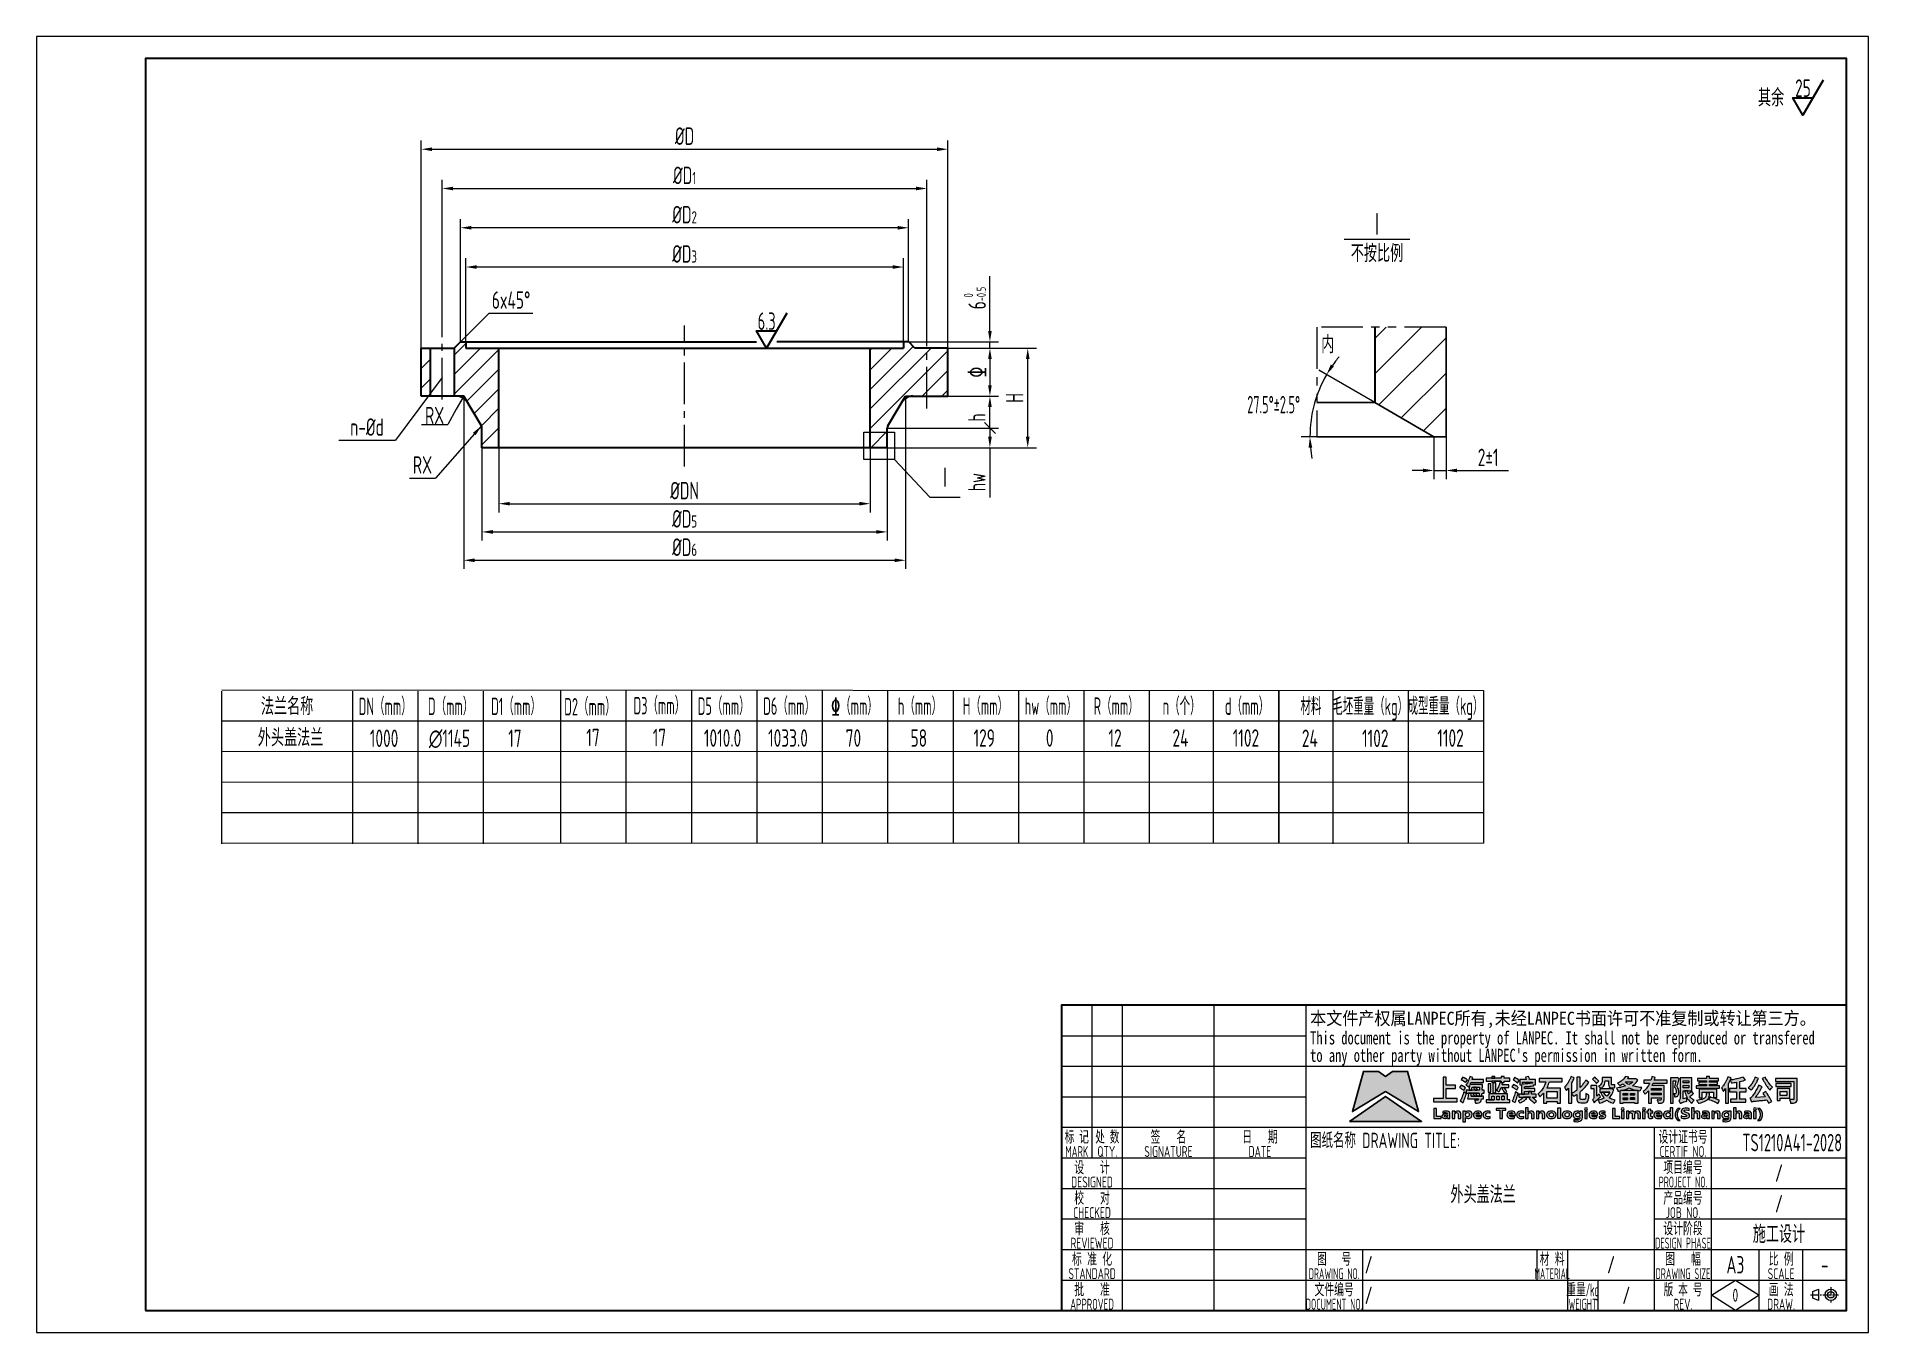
# Model space of a CAD drawing. Header units: millimetres. Extents: x 2135 to 2555, y 1580 to 1877.
import ezdxf
from ezdxf.enums import TextEntityAlignment as Align

# ---------------------------------------------------------------- set-up
doc = ezdxf.new("R2010")
doc.units = ezdxf.units.MM
doc.linetypes.add('CENTER2', pattern=[28.575, 19.05, -3.175, 3.175, -3.175])
doc.linetypes.add('PHANTOM2', pattern=[31.75, 15.875, -3.175, 3.175, -3.175, 3.175, -3.175])
for name, color, linetype, lineweight in [('1粗实线', 7, 'Continuous', 30), ('2细实线', 3, 'Continuous', 18), ('3中心线', 1, 'CENTER2', 18), ('5双点划线', 2, 'PHANTOM2', 20), ('6剖面线', 6, 'Continuous', 20), ('7文本', 2, 'Continuous', 18), ('8标注', 3, 'Continuous', 18), ('9图表', 4, 'Continuous', 18)]:
    doc.layers.add(name, color=color, linetype=linetype, lineweight=lineweight)
doc.layers.add('5-剖面线', color=2, linetype='Continuous')
doc.layers.add('LOGO 1', color=7, linetype='Continuous', true_color=0x1e2380)
doc.layers.add('LOGO 2', color=7, linetype='Continuous', true_color=0x0075c2)
doc.styles.add('lanpec', font='bpec_e.shx', dxfattribs={"width": 0.75, "bigfont": 'hztxt.shx'})
doc.styles.add('lanpec-dim', font='bpec_e.shx', dxfattribs={"width": 0.75})
doc.styles.add('黑体', font='simhei.ttf', dxfattribs={"width": 1.5})
doc.dimstyles.new('lanpec', dxfattribs={"dimtxt": 4, "dimasz": 2.5, "dimexe": 2, "dimexo": 0, "dimgap": 1, "dimtad": 1, "dimrnd": 0.01, "dimdsep": 46, "dimtxsty": 'lanpec', "dimcen": 0, "dimclrd": 256, "dimclre": 256, "dimclrt": 256, "dimadec": 1, "dimazin": 2, "dimtfac": 1, "dimtmove": 0, "dimatfit": 3, "dimfxl": 1, "dimtfill": 1, "dimlwd": -1, "dimlwe": -1, "dimarcsym": 1})
doc.dimstyles.new('lanpec-水平', dxfattribs={"dimtxt": 4, "dimasz": 2.5, "dimexe": 2, "dimexo": 0, "dimgap": 1, "dimtad": 1, "dimtih": 1, "dimtoh": 1, "dimdsep": 46, "dimtxsty": 'lanpec-dim', "dimcen": 2.5, "dimclrd": 256, "dimclre": 256, "dimclrt": 256, "dimadec": 0, "dimazin": 0, "dimtfac": 1, "dimtmove": 0, "dimatfit": 3, "dimfxl": 1, "dimlwd": -1, "dimlwe": -1, "dimarcsym": 0})
pattern_1 = [(45, (-42550.552, -17518.676), (-2.24506403, 2.24506403), [])]

msp = doc.modelspace()

# ---------------------------------------------------------------- texts
at = {"layer": '7文本', "style": 'lanpec', "width": 0.75}
msp.add_text('其余', height=4, dxfattribs=at).set_placement((2535.873, 1862.765), align=Align.MIDDLE_RIGHT)
for s, p in [('内', (2431.225, 1806.201)), ('外头盖法兰', (2193.408, 1716.079)), ('1000', (2214.849, 1715.941)), ('∅1145', (2229.849, 1715.941)), ('17', (2244.849, 1715.941)), ('17', (2262.753, 1716.116)), ('17', (2277.989, 1716.116)), ('1010.0', (2292.462, 1715.999)), ('1033.0', (2307.462, 1715.999)), ('70', (2322.462, 1715.999)), ('58', (2337.462, 1715.999)), ('129', (2352.462, 1715.999)), ('0', (2367.462, 1715.999)), ('12', (2382.462, 1715.999)), ('24', (2397.462, 1715.999)), ('1102', (2412.462, 1715.999)), ('24', (2427.114, 1715.929)), ('1102', (2442.114, 1715.929)), ('1102', (2459.377, 1715.991)), ('外头盖法兰', (2466.848, 1611.321))]:
    msp.add_text(s, height=4, dxfattribs=at).set_placement(p, align=Align.MIDDLE_CENTER)
for s, height, p in [('n-%%Cd', 4, (2210.94, 1785.28)), ('RX', 4, (2226.445, 1787.916)), ('RX', 4, (2223.654, 1776.597)), ('Ⅰ', 5, (2343.46, 1773.107))]:
    msp.add_text(s, height=height, dxfattribs=at).set_placement(p, align=Align.CENTER)
at = {"layer": '7文本', "color": 4, "style": 'lanpec'}
for s, width, p in [('法兰名称', 0.75, (2192.607, 1723.248)), ('DN（mm）', 0.6, (2215.107, 1723.248)), ('D（mm）', 0.6, (2230.107, 1723.248)), ('D1（mm）', 0.6, (2245.107, 1723.248)), ('D2（mm）', 0.6, (2262.053, 1723.166)), ('D3（mm）', 0.6, (2277.962, 1723.422)), ('D5（mm）', 0.6, (2292.719, 1723.306)), ('D6（mm）', 0.6, (2307.719, 1723.306)), ('%%131（mm）', 0.6, (2322.719, 1723.306)), ('h（mm）', 0.6, (2337.719, 1723.306)), ('H（mm）', 0.6, (2352.719, 1723.306)), ('hw（mm）', 0.6, (2367.719, 1723.306)), ('R（mm）', 0.6, (2382.719, 1723.306)), ('n（个）', 0.6, (2397.719, 1723.306)), ('d（mm）', 0.6, (2412.719, 1723.306)), ('材料', 0.6, (2427.371, 1723.235)), ('毛坯重量（kg）', 0.6, (2440.946, 1723.235)), ('成型重量（kg）', 0.6, (2458.209, 1723.298))]:
    msp.add_text(s, height=4, dxfattribs=dict(at, width=width)).set_placement(p, align=Align.MIDDLE_CENTER)

# ---------------------------------------------------------------- blocks, each defined once
blk = doc.blocks.new('粗糙度')
at = {"layer": '1粗实线'}
blk.add_lwpolyline([(4.62, 8), (0, 0), (-2.31, 4), (2.31, 4)], dxfattribs=at)
at = {"layer": '7文本', "style": 'lanpec', "width": 0.7}
blk.add_attdef('Ra', text='', height=4, dxfattribs=at).set_placement((0, 4.2), align=Align.CENTER)
blk = doc.blocks.new('A3')
at = {"layer": '1粗实线'}
blk.add_lwpolyline([(-395, 5), (-5, 5), (-5, 292), (-395, 292)], close=True, dxfattribs=at)
at = {"layer": '9图表'}
blk.add_lwpolyline([(-420, 0), (0, 0), (0, 297), (-420, 297)], close=True, dxfattribs=at)
blk = doc.blocks.new('*U3')
at = {"layer": '2细实线'}
blk.add_line((-7.5, 0), (7.5, 0), dxfattribs=at)
at = {"layer": '7文本', "style": 'lanpec', "width": 0.75}
for tag, height, p in [('节点图名称', 5, (0, 3.5)), ('比例', 4, (0, -3.25))]:
    blk.add_attdef(tag, text='', height=height, dxfattribs=at).set_placement(p, align=Align.MIDDLE_CENTER)
blk = doc.blocks.new('*D8')
at = {"layer": '8标注', "transparency": 16777216}
for p, q in [((2455.57, 1785.06), (2455.57, 1775.32)), ((2458.35, 1785.06), (2458.35, 1775.32)), ((2453.07, 1777.32), (2450.57, 1777.32)), ((2455.57, 1777.32), (2458.35, 1777.32)), ((2460.85, 1777.32), (2472.64, 1777.32))]:
    blk.add_line(p, q, dxfattribs=at)
for points in [[(2453.07, 1777.74), (2453.07, 1776.91), (2455.57, 1777.32)], [(2460.85, 1777.74), (2460.85, 1776.91), (2458.35, 1777.32)]]:
    blk.add_solid(points, dxfattribs=at)
at = {"layer": 'Defpoints', "color": 0, "transparency": 16777216}
for p in [(2455.57, 1785.06), (2458.35, 1785.06), (2458.35, 1777.32)]:
    blk.add_point(p, dxfattribs=at)
at = {"layer": '8标注', "transparency": 16777216, "insert": (2468, 1780.32), "char_height": 4, "attachment_point": 5, "style": 'lanpec', "bg_fill": 3, "box_fill_scale": 1.1, "bg_fill_color": 256, "bg_fill_true_color": 13158600, "bg_fill_transparency": 0}
blk.add_mtext('2%%P1', dxfattribs=at)
blk = doc.blocks.new('*D9')
at = {"layer": '8标注', "transparency": 16777216}
for p, q in [((2442.01, 1792.89), (2429.21, 1800.28)), ((2428.72, 1785.06), (2425.13, 1785.06))]:
    blk.add_line(p, q, dxfattribs=at)
for start, end in [(139.9216, 144.9608), (150, 180), (185.0392, 190.0784)]:
    blk.add_arc((2455.57, 1785.06), 28.43, start, end, dxfattribs=at)
for points in [[(2432.64, 1801.16), (2431.93, 1801.61), (2430.94, 1799.28)], [(2426.83, 1782.54), (2427.66, 1782.58), (2427.13, 1785.06)]]:
    blk.add_solid(points, dxfattribs=at)
at = {"layer": 'Defpoints', "color": 0, "transparency": 16777216}
for p in [(2428.85, 1794.79), (2442.01, 1792.89), (2428.72, 1785.06), (2455.57, 1785.06), (2458.35, 1785.06)]:
    blk.add_point(p, dxfattribs=at)
at = {"layer": '8标注', "transparency": 16777216, "insert": (2418.82, 1792.42), "char_height": 4, "attachment_point": 5, "style": 'lanpec-dim'}
blk.add_mtext('{\\W0.6;27.5%%D%%P2.5%%D}', dxfattribs=at)
blk = doc.blocks.new('蓝滨LOGO')
at = {"layer": 'LOGO 1'}
h = blk.add_hatch(color=256, dxfattribs=at)
h.dxf.hatch_style = 1
h.paths.add_polyline_path([(24.36, 8.37), (22.23, 8.37), (22.23, 10.24), (21.47, 10.24), (21.47, 5.33), (19.32, 5.33), (19.32, 4.55), (24.75, 4.55), (24.75, 5.33), (22.23, 5.33), (22.23, 7.59), (24.36, 7.59)])
h = blk.add_hatch(color=256, dxfattribs=at)
h.dxf.hatch_style = 1
h.paths.add_polyline_path([(26.87, 9.71), (26.85, 9.72), (26.57, 9.91), (26.3, 10.07), (26.29, 10.07), (26.01, 10.22), (25.62, 9.7), (25.63, 9.69), (25.92, 9.51), (26.19, 9.34), (26.19, 9.33), (26.45, 9.14), (26.65, 8.96), (27.08, 9.54)])
h.paths.add_polyline_path([(26.66, 7.71), (26.47, 7.88), (26.21, 8.06), (26.2, 8.07), (25.94, 8.23), (25.67, 8.37), (25.28, 7.84), (25.55, 7.68), (25.55, 7.67), (25.82, 7.49), (26.07, 7.31), (26.26, 7.12)])
h.paths.add_polyline_path([(26.72, 6.11), (26.82, 6.42), (26.28, 6.85), (26.18, 6.58), (26.07, 6.27), (25.97, 6.01), (25.85, 5.7), (25.77, 5.48), (25.64, 5.19), (25.57, 5.04), (25.44, 4.75), (26.07, 4.33), (26.1, 4.42), (26.22, 4.72), (26.34, 5.04), (26.46, 5.36), (26.5, 5.48), (26.61, 5.8)])
h.paths.add_polyline_path([(30.73, 9.66), (28.18, 9.66), (28.26, 9.9), (28.34, 10.13), (27.64, 10.32), (27.6, 10.19), (27.5, 9.87), (27.38, 9.57), (27.24, 9.26), (27.21, 9.2), (27.05, 8.9), (26.87, 8.63), (26.68, 8.39), (26.83, 8.3), (27, 8.19), (27.16, 8.07), (27.3, 7.96), (27.41, 8.13), (27.52, 8.3), (27.51, 8.12), (27.47, 7.79), (27.45, 7.6), (27.41, 7.26), (28.07, 7.26), (28.11, 7.58), (28.15, 7.88), (28.65, 7.88), (28.94, 7.88), (29.83, 7.88), (29.82, 7.56), (29.81, 7.26), (29.23, 7.26), (28.88, 7.26), (28.07, 7.26), (27.41, 7.26), (26.79, 7.26), (26.79, 6.55), (27.32, 6.55), (29.77, 6.55), (29.77, 6.51), (29.75, 6.18), (29.71, 5.86), (30.37, 5.86), (30.38, 5.89), (30.4, 6.21), (30.43, 6.55), (30.89, 6.55), (30.89, 7.26), (30.46, 7.26), (30.47, 7.38), (30.48, 7.72), (30.49, 7.88), (30.5, 8.22), (30.51, 8.3), (30.51, 8.42), (30.51, 8.54), (27.67, 8.54), (27.78, 8.75), (27.88, 8.97), (30.73, 8.97)])
h.paths.add_polyline_path([(30.74, 5.86), (30.37, 5.86), (27.9, 5.86), (27.95, 6.2), (27.95, 6.22), (27.99, 6.55), (27.32, 6.55), (27.32, 6.49), (27.27, 6.16), (27.23, 5.83), (27.18, 5.52), (27.12, 5.21), (29.61, 5.21), (29.57, 5.08), (29.53, 5), (29.43, 4.92), (29.31, 4.9), (29.05, 4.9), (29, 4.91), (28.69, 4.92), (28.81, 4.61), (28.87, 4.29), (28.98, 4.28), (29.29, 4.28), (29.32, 4.28), (29.63, 4.3), (29.9, 4.39), (30.11, 4.6), (30.22, 4.82), (30.23, 4.87), (30.29, 5.21), (30.74, 5.21)])
h.paths.add_polyline_path([(29.1, 6.28), (29.04, 6.34), (28.8, 6.55), (28.51, 6.55), (28.28, 6.4), (28.33, 6.36), (28.56, 6.14), (28.59, 6.1), (28.81, 5.86), (29.14, 5.86), (29.34, 6.01), (29.32, 6.03)], flags=17)
h.paths.add_polyline_path([(29.19, 7.63), (29.17, 7.65), (28.94, 7.88), (28.65, 7.88), (28.45, 7.74), (28.68, 7.5), (28.88, 7.26), (29.23, 7.26), (29.39, 7.39)], flags=17)
h = blk.add_hatch(color=256, dxfattribs=at)
h.dxf.hatch_style = 1
h.paths.add_polyline_path([(36.77, 9.96), (35.51, 9.96), (35.52, 10.32), (34.8, 10.32), (34.8, 9.96), (33.38, 9.96), (32.66, 9.96), (31.4, 9.96), (31.4, 9.31), (32.66, 9.31), (34.8, 9.31), (34.8, 8.96), (35.52, 8.96), (35.51, 9.31), (36.77, 9.31)])
h.paths.add_polyline_path([(33.38, 10.32), (32.66, 10.32), (32.66, 9.96), (33.38, 9.96)], flags=17)
h.paths.add_polyline_path([(33.38, 9.31), (32.66, 9.31), (32.66, 8.99), (33.38, 8.99)], flags=17)
h.paths.add_polyline_path([(32.47, 8.67), (31.79, 8.67), (31.79, 6.75), (32.47, 6.75)])
h.paths.add_polyline_path([(33.59, 8.87), (32.89, 8.87), (32.89, 6.62), (33.59, 6.62)])
h.paths.add_polyline_path([(36.54, 8.44), (35.05, 8.44), (35.09, 8.63), (35.14, 8.82), (34.47, 8.96), (34.39, 8.62), (34.29, 8.31), (34.17, 8), (34.06, 7.76), (33.89, 7.48), (33.7, 7.24), (33.83, 7.15), (34, 7.04), (34.15, 6.92), (34.28, 6.82), (34.4, 6.98), (34.57, 7.27), (34.69, 7.5), (34.83, 7.8), (35.48, 7.8), (35.53, 7.8), (36.54, 7.8)])
h.paths.add_polyline_path([(35.89, 7.31), (35.73, 7.56), (35.53, 7.8), (35.48, 7.8), (34.97, 7.52), (35.15, 7.28), (35.32, 7.01), (35.46, 6.74), (35.56, 6.5), (36.13, 6.83), (36.06, 7.01)])
h.paths.add_polyline_path([(36.23, 6.42), (31.98, 6.42), (31.98, 5.02), (32.65, 5.02), (32.65, 5.83), (33.2, 5.83), (33.2, 5.02), (31.98, 5.02), (31.34, 5.02), (31.34, 4.37), (36.82, 4.37), (36.82, 5.02), (36.23, 5.02)])
h.paths.add_polyline_path([(34.37, 5.83), (34.37, 5.02), (33.8, 5.02), (33.8, 5.83)], flags=16)
h.paths.add_polyline_path([(34.97, 5.83), (35.53, 5.83), (35.53, 5.02), (34.97, 5.02)], flags=16)
h = blk.add_hatch(color=256, dxfattribs=at)
h.dxf.hatch_style = 1
h.paths.add_polyline_path([(38.94, 9.45), (38.73, 9.64), (38.48, 9.83), (38.46, 9.84), (38.19, 10.01), (38.19, 10.01), (37.92, 10.17), (37.56, 9.62), (37.83, 9.44), (37.86, 9.42), (38.12, 9.24), (38.13, 9.24), (38.37, 9.04), (38.56, 8.84)])
h.paths.add_polyline_path([(38.72, 7.85), (38.5, 8.04), (38.48, 8.05), (38.22, 8.23), (38.19, 8.25), (37.92, 8.4), (37.9, 8.41), (37.61, 8.55), (37.27, 7.98), (37.3, 7.97), (37.57, 7.82), (37.61, 7.8), (37.87, 7.63), (37.89, 7.62), (38.14, 7.43), (38.36, 7.24)])
h.paths.add_polyline_path([(38.6, 6.16), (38.7, 6.47), (38.12, 6.86), (38.05, 6.6), (37.94, 6.28), (37.85, 6.02), (37.74, 5.71), (37.65, 5.49), (37.53, 5.19), (37.47, 5.03), (37.35, 4.74), (37.98, 4.36), (38.02, 4.45), (38.13, 4.75), (38.25, 5.07), (38.36, 5.39), (38.4, 5.52), (38.5, 5.84)])
h.paths.add_polyline_path([(42.7, 9.7), (41.32, 9.7), (41.32, 9.71), (41.22, 10.03), (41.21, 10.06), (41.1, 10.37), (40.39, 10.19), (40.47, 9.96), (40.54, 9.7), (39.05, 9.7), (39.05, 8.44), (39.44, 8.44), (39.44, 6.27), (40.13, 6.27), (40.13, 6.95), (41.09, 6.95), (41.76, 6.95), (42.56, 6.95), (42.56, 7.6), (40.13, 7.6), (40.13, 8.01), (40.35, 8.03), (40.65, 8.05), (40.96, 8.07), (41.27, 8.1), (41.42, 8.12), (41.74, 8.15), (42.04, 8.2), (42.32, 8.24), (42.25, 8.44), (42.7, 8.44)])
h.paths.add_polyline_path([(39.71, 9.08), (42, 9.08), (42, 8.86), (41.8, 8.83), (41.49, 8.77), (41.22, 8.74), (40.92, 8.7), (40.63, 8.67), (40.32, 8.64), (40.02, 8.62), (39.71, 8.6)], flags=16)
h.paths.add_polyline_path([(42.84, 6.27), (41.76, 6.27), (41.76, 6.95), (41.09, 6.95), (41.09, 6.27), (40.13, 6.27), (39.44, 6.27), (38.85, 6.27), (38.85, 5.61), (39.96, 5.61), (41.53, 5.61), (41.2, 5.32), (41.27, 5.26), (41.51, 5.05), (41.6, 4.96), (41.84, 4.75), (41.92, 4.69), (42.14, 4.47), (42.16, 4.45), (42.38, 4.22), (42.92, 4.73), (42.71, 4.92), (42.69, 4.94), (42.45, 5.14), (42.42, 5.18), (42.17, 5.38), (42.14, 5.41), (41.9, 5.61), (42.84, 5.61)])
h.paths.add_polyline_path([(40.66, 5.26), (40.26, 5.61), (39.96, 5.61), (39.93, 5.59), (39.68, 5.39), (39.61, 5.34), (39.36, 5.16), (39.3, 5.12), (39.04, 4.95), (39, 4.93), (38.73, 4.77), (38.75, 4.75), (38.96, 4.5), (38.96, 4.49), (39.14, 4.23), (39.24, 4.29), (39.52, 4.46), (39.65, 4.55), (39.91, 4.72), (40.05, 4.81), (40.31, 4.99), (40.41, 5.07)])
h = blk.add_hatch(color=256, dxfattribs=at)
h.dxf.hatch_style = 1
h.paths.add_polyline_path([(45.47, 8.09), (45.6, 8.39), (45.65, 8.49), (45.77, 8.8), (45.89, 9.11), (48.77, 9.11), (48.77, 9.88), (43.49, 9.88), (43.49, 9.11), (45.05, 9.11), (45, 8.94), (44.88, 8.64), (44.74, 8.33), (44.65, 8.15), (44.5, 7.86), (44.33, 7.58), (44.21, 7.41), (44.02, 7.14), (43.81, 6.89), (43.68, 6.76), (43.44, 6.53), (43.2, 6.33), (43.33, 6.21), (43.47, 6.05), (43.6, 5.88), (43.71, 5.73), (43.85, 5.85), (44.08, 6.06), (44.31, 6.3), (44.52, 6.55), (44.52, 4.23), (45.25, 4.23), (45.25, 4.62), (47.65, 4.62), (47.65, 4.25), (48.42, 4.25), (48.42, 7.68), (45.27, 7.68), (45.32, 7.79)])
h.paths.add_polyline_path([(45.25, 6.94), (47.65, 6.94), (47.65, 5.37), (45.25, 5.37)], flags=16)
h = blk.add_hatch(color=256, dxfattribs=at)
h.dxf.hatch_style = 1
h.paths.add_polyline_path([(50.98, 8.84), (51, 8.88), (51.16, 9.17), (51.3, 9.46), (51.31, 9.48), (51.44, 9.78), (51.56, 10.08), (50.84, 10.35), (50.8, 10.26), (50.68, 9.96), (50.54, 9.66), (50.49, 9.56), (50.34, 9.27), (50.17, 9), (50.13, 8.93), (49.94, 8.66), (49.75, 8.4), (49.74, 8.39), (49.52, 8.13), (49.31, 7.91), (49.42, 7.73), (49.56, 7.51), (49.67, 7.3), (49.76, 7.12), (49.78, 7.13), (49.99, 7.37), (50.02, 7.4), (50.22, 7.65), (50.22, 4.23), (50.98, 4.23), (50.98, 6.37), (50.98, 6.45)])
h.paths.add_polyline_path([(53.26, 7.11), (53.49, 7.32), (53.72, 7.55), (53.94, 7.79), (54.08, 7.94), (54.29, 8.18), (54.49, 8.43), (54.69, 8.7), (54.87, 8.96), (54.19, 9.48), (54.15, 9.42), (53.97, 9.15), (53.79, 8.88), (53.59, 8.62), (53.56, 8.58), (53.34, 8.33), (53.13, 8.1), (52.91, 7.87), (52.91, 10.22), (52.13, 10.22), (52.13, 7.19), (52.06, 7.15), (51.81, 6.96), (51.55, 6.79), (51.52, 6.77), (51.24, 6.6), (50.98, 6.45), (50.98, 6.37), (51.02, 6.33), (51.24, 6.1), (51.25, 6.09), (51.45, 5.83), (51.59, 5.9), (51.86, 6.06), (52.13, 6.23), (52.13, 5.56), (52.14, 5.28), (52.18, 4.97), (52.2, 4.89), (52.33, 4.6), (52.36, 4.56), (52.62, 4.4), (52.75, 4.37), (53.08, 4.33), (53.96, 4.33), (54.13, 4.35), (54.4, 4.43), (54.49, 4.48), (54.69, 4.74), (54.77, 4.93), (54.85, 5.28), (54.87, 5.39), (54.91, 5.71), (54.94, 6.08), (54.87, 6.1), (54.58, 6.23), (54.49, 6.28), (54.23, 6.45), (54.22, 6.09), (54.2, 5.79), (54.19, 5.69), (54.14, 5.38), (54.04, 5.17), (53.89, 5.11), (53.18, 5.11), (53.03, 5.13), (52.95, 5.19), (52.92, 5.32), (52.91, 5.55), (52.91, 6.8), (53.02, 6.9)])
h = blk.add_hatch(color=256, dxfattribs=at)
h.dxf.hatch_style = 1
h.paths.add_polyline_path([(56.77, 8.32), (55.35, 8.32), (55.35, 7.58), (56.07, 7.58), (56.07, 5.61), (56.06, 5.52), (55.97, 5.22), (55.77, 4.97), (55.87, 4.84), (55.98, 4.66), (56.07, 4.48), (56.13, 4.32), (56.25, 4.45), (56.47, 4.68), (56.62, 4.82), (56.88, 5.06), (57.05, 5.22), (57.28, 5.43), (57.56, 5.68), (57.41, 5.98), (57.4, 6.01), (57.28, 6.32), (56.77, 5.85)])
h.paths.add_polyline_path([(56.74, 9.75), (56.7, 9.79), (56.47, 10.01), (56.44, 10.03), (56.21, 10.24), (55.75, 9.76), (55.78, 9.74), (56, 9.51), (56.04, 9.47), (56.26, 9.24), (56.29, 9.2), (56.5, 8.96), (56.68, 8.72), (57.17, 9.25), (56.98, 9.49), (56.96, 9.51)])
h.paths.add_polyline_path([(58.6, 9.05), (58.62, 9.38), (58.62, 9.39), (59.42, 9.39), (59.42, 8.7), (59.42, 8.61), (59.46, 8.28), (59.56, 8), (59.78, 7.83), (59.83, 7.81), (60.14, 7.78), (60.52, 7.78), (60.73, 7.79), (60.9, 7.83), (60.87, 8.14), (60.84, 8.47), (60.68, 8.44), (60.51, 8.42), (60.2, 8.42), (60.12, 8.49), (60.11, 8.69), (60.11, 10.11), (57.95, 10.11), (57.95, 9.41), (57.95, 9.4), (57.93, 9.07), (57.92, 9.05), (57.81, 8.74), (57.77, 8.67), (57.56, 8.42), (57.4, 8.3), (57.1, 8.13), (57.23, 8.03), (57.36, 7.88), (57.49, 7.71), (57.58, 7.58), (57.6, 7.58), (57.88, 7.76), (58.1, 7.95), (58.26, 8.13), (58.42, 8.4), (58.5, 8.57), (58.58, 8.89)])
h.paths.add_polyline_path([(60.62, 7.33), (60.19, 7.54), (60.07, 7.51), (57.42, 7.51), (57.42, 6.78), (57.86, 6.78), (59.71, 6.78), (59.58, 6.54), (59.4, 6.27), (59.23, 6.07), (59.01, 5.84), (58.81, 6.03), (58.59, 6.28), (58.44, 6.5), (58.27, 6.78), (57.86, 6.78), (57.61, 6.69), (57.66, 6.58), (57.81, 6.29), (57.98, 6.01), (58.04, 5.93), (58.23, 5.67), (58.44, 5.43), (58.34, 5.37), (58.06, 5.23), (57.77, 5.11), (57.62, 5.06), (57.33, 4.98), (57.02, 4.91), (57.11, 4.77), (57.2, 4.59), (57.28, 4.41), (57.34, 4.24), (57.63, 4.32), (57.93, 4.42), (58.22, 4.53), (58.45, 4.63), (58.73, 4.77), (58.99, 4.94), (59.16, 4.82), (59.42, 4.65), (59.71, 4.52), (59.95, 4.41), (60.24, 4.31), (60.54, 4.22), (60.63, 4.4), (60.74, 4.59), (60.86, 4.76), (60.98, 4.91), (60.72, 4.97), (60.41, 5.06), (60.12, 5.17), (59.84, 5.29), (59.59, 5.43), (59.63, 5.46), (59.83, 5.7), (60.03, 5.97), (60.2, 6.25), (60.28, 6.39), (60.41, 6.68), (60.52, 6.99)])
h = blk.add_hatch(color=256, dxfattribs=at)
h.dxf.hatch_style = 1
h.paths.add_polyline_path([(64.94, 8.2), (65.16, 8.37), (65.4, 8.58), (65.63, 8.8), (65.79, 9), (65.99, 9.25), (66.16, 9.53), (65.69, 9.83), (65.57, 9.8), (63.82, 9.8), (63.96, 9.99), (64.09, 10.18), (63.31, 10.35), (63.26, 10.27), (63.09, 10.02), (62.88, 9.77), (62.63, 9.53), (62.58, 9.49), (62.35, 9.3), (62.09, 9.12), (61.81, 8.96), (61.51, 8.81), (61.64, 8.7), (61.77, 8.55), (61.9, 8.38), (61.99, 8.23), (62.08, 8.29), (62.35, 8.45), (62.41, 8.49), (62.67, 8.67), (62.74, 8.61), (62.99, 8.41), (63.06, 8.35), (63.32, 8.17), (63.23, 8.14), (62.94, 8.05), (62.64, 7.96), (62.33, 7.9), (62.18, 7.87), (61.88, 7.81), (61.57, 7.76), (61.26, 7.72), (61.35, 7.56), (61.44, 7.37), (61.52, 7.17), (61.57, 6.99), (61.81, 7.03), (62.05, 7.08), (62.05, 4.22), (62.8, 4.22), (62.8, 4.41), (65.4, 4.41), (65.4, 4.23), (66.19, 4.23), (66.19, 7.11), (62.19, 7.11), (62.3, 7.13), (62.6, 7.2), (62.9, 7.28), (63.2, 7.37), (63.27, 7.4), (63.56, 7.49), (63.85, 7.61), (64.14, 7.74), (64.15, 7.73), (64.43, 7.61), (64.73, 7.51), (65.02, 7.41), (65.32, 7.33), (65.41, 7.3), (65.71, 7.24), (66.01, 7.17), (66.32, 7.12), (66.63, 7.07), (66.72, 7.26), (66.83, 7.45), (66.95, 7.64), (67.06, 7.8), (66.88, 7.81), (66.57, 7.85), (66.26, 7.9), (65.96, 7.95), (65.84, 7.98), (65.53, 8.04), (65.23, 8.12)])
h.paths.add_polyline_path([(64.12, 8.52), (63.88, 8.63), (63.61, 8.79), (63.44, 8.9), (63.2, 9.1), (63.23, 9.13), (64.99, 9.13), (64.91, 9.05), (64.67, 8.86), (64.41, 8.68)], flags=16)
h.paths.add_polyline_path([(63.76, 6.45), (63.76, 6.08), (62.8, 6.08), (62.8, 6.45)], flags=16)
h.paths.add_polyline_path([(64.49, 6.45), (65.4, 6.45), (65.4, 6.08), (64.49, 6.08)], flags=16)
h.paths.add_polyline_path([(63.76, 5.49), (63.76, 5.07), (62.8, 5.07), (62.8, 5.49)], flags=16)
h.paths.add_polyline_path([(64.49, 5.49), (65.4, 5.49), (65.4, 5.07), (64.49, 5.07)], flags=16)
h = blk.add_hatch(color=256, dxfattribs=at)
h.dxf.hatch_style = 1
h.paths.add_polyline_path([(72.17, 8.29), (69.39, 8.29), (69.49, 8.5), (69.63, 8.81), (72.84, 8.81), (72.84, 9.54), (69.91, 9.54), (70.01, 9.85), (70.1, 10.15), (69.36, 10.33), (69.32, 10.18), (69.24, 9.86), (69.13, 9.54), (67.51, 9.54), (67.51, 8.81), (68.83, 8.81), (68.71, 8.57), (68.55, 8.28), (68.37, 8), (68.18, 7.75), (68.03, 7.55), (67.81, 7.31), (67.57, 7.1), (67.33, 6.9), (67.45, 6.78), (67.57, 6.62), (67.7, 6.45), (67.8, 6.31), (67.98, 6.45), (68.22, 6.67), (68.37, 6.83), (68.59, 7.07), (68.59, 4.23), (69.3, 4.23), (69.3, 5.48), (71.47, 5.48), (71.47, 5.09), (71.34, 4.96), (71.22, 4.96), (71.03, 4.96), (70.81, 4.97), (70.58, 4.97), (70.6, 4.92), (70.71, 4.6), (70.73, 4.55), (70.8, 4.23), (70.81, 4.23), (71.14, 4.23), (71.43, 4.25), (71.58, 4.27), (71.86, 4.36), (71.91, 4.39), (72.11, 4.61), (72.14, 4.71), (72.17, 5.07)])
h.paths.add_polyline_path([(69.3, 7.61), (71.47, 7.61), (71.47, 7.19), (69.3, 7.19)], flags=16)
h.paths.add_polyline_path([(69.3, 6.55), (71.47, 6.55), (71.47, 6.13), (69.3, 6.13)], flags=16)
h = blk.add_hatch(color=256, dxfattribs=at)
h.dxf.hatch_style = 1
h.paths.add_polyline_path([(75.49, 7.37), (75.45, 7.5), (75.32, 7.79), (75.13, 8.1), (75.19, 8.29), (75.29, 8.6), (75.39, 8.94), (75.46, 9.18), (75.56, 9.5), (75.65, 9.81), (75.18, 10.1), (75.09, 10.07), (73.65, 10.07), (73.65, 4.24), (74.27, 4.24), (74.27, 9.38), (74.86, 9.38), (74.85, 9.34), (74.78, 9.02), (74.7, 8.69), (74.69, 8.66), (74.6, 8.32), (74.52, 8.02), (74.57, 7.94), (74.75, 7.65), (74.86, 7.37), (74.91, 7.14), (74.94, 6.82), (74.91, 6.59), (74.83, 6.44), (74.76, 6.4), (74.67, 6.38), (74.55, 6.38), (74.41, 6.39), (74.42, 6.37), (74.52, 6.06), (74.56, 5.73), (74.77, 5.73), (74.96, 5.74), (75.14, 5.79), (75.29, 5.88), (75.35, 5.93), (75.5, 6.22), (75.54, 6.38), (75.57, 6.74), (75.54, 7.03)])
h.paths.add_polyline_path([(78.55, 10.06), (75.82, 10.06), (75.82, 5.38), (75.82, 5.32), (75.73, 5.02), (75.54, 4.81), (75.63, 4.69), (75.72, 4.53), (75.8, 4.36), (75.85, 4.21), (75.99, 4.28), (76.24, 4.38), (76.35, 4.42), (76.67, 4.53), (76.77, 4.55), (77.06, 4.63), (77.39, 4.73), (77.37, 5.06), (77.37, 5.1), (77.36, 5.43), (76.53, 5.23), (76.53, 7.07), (76.89, 7.07), (77.5, 7.07), (78.55, 7.07)])
h.paths.add_polyline_path([(76.53, 7.74), (76.53, 8.26), (77.85, 8.26), (77.85, 7.74)], flags=16)
h.paths.add_polyline_path([(76.53, 8.89), (76.53, 9.39), (77.85, 9.39), (77.85, 8.89)], flags=16)
h.paths.add_polyline_path([(78.48, 6.11), (78.66, 6.25), (78.89, 6.45), (78.43, 7), (78.35, 6.91), (78.11, 6.68), (77.99, 6.56), (77.75, 6.35), (77.72, 6.43), (77.6, 6.73), (77.5, 7.07), (76.89, 7.07), (76.95, 6.79), (77.04, 6.47), (77.14, 6.16), (77.21, 5.97), (77.34, 5.66), (77.49, 5.38), (77.56, 5.25), (77.75, 4.98), (77.95, 4.74), (78.05, 4.63), (78.29, 4.42), (78.55, 4.25), (78.65, 4.42), (78.77, 4.6), (78.9, 4.78), (79.03, 4.92), (79, 4.93), (78.73, 5.09), (78.49, 5.29), (78.47, 5.3), (78.25, 5.53), (78.05, 5.79), (78.22, 5.91)])
h = blk.add_hatch(color=256, dxfattribs=at)
h.dxf.hatch_style = 1
h.paths.add_polyline_path([(84.9, 8.25), (82.57, 8.25), (82.57, 8.53), (84.38, 8.53), (84.38, 9.06), (82.57, 9.06), (82.57, 9.34), (84.65, 9.34), (84.65, 9.92), (82.57, 9.92), (82.57, 10.32), (81.85, 10.32), (81.85, 9.92), (79.85, 9.92), (79.85, 9.34), (81.85, 9.34), (81.85, 9.06), (80.13, 9.06), (80.13, 8.53), (81.85, 8.53), (81.85, 8.25), (79.5, 8.25), (79.5, 7.66), (84.9, 7.66)])
h.paths.add_polyline_path([(84.25, 7.42), (80.18, 7.42), (80.18, 5.43), (80.91, 5.43), (80.91, 6.77), (83.5, 6.77), (83.5, 5.51), (84.25, 5.51)])
h.paths.add_polyline_path([(82.57, 6.08), (82.57, 6.6), (81.83, 6.6), (81.83, 6.1), (81.76, 5.78), (81.72, 5.69), (81.48, 5.45), (81.39, 5.4), (81.13, 5.26), (80.8, 5.12), (80.79, 5.12), (80.55, 5.05), (80.27, 4.97), (79.95, 4.9), (79.59, 4.84), (79.72, 4.7), (79.85, 4.54), (79.96, 4.38), (80.05, 4.23), (80.21, 4.27), (80.55, 4.34), (80.85, 4.43), (81.12, 4.53), (81.36, 4.62), (81.65, 4.76), (81.92, 4.92), (82.13, 5.09), (82.35, 5.32), (82.49, 5.58), (82.53, 5.75)])
h.paths.add_polyline_path([(83.84, 5.28), (83.54, 5.39), (83.25, 5.49), (82.98, 5.58), (82.7, 5.66), (82.37, 5.1), (82.62, 5.02), (82.93, 4.9), (82.94, 4.9), (83.23, 4.78), (83.52, 4.67), (83.79, 4.55), (84.07, 4.42), (84.24, 4.33), (84.49, 4.18), (84.85, 4.82), (84.7, 4.91), (84.4, 5.05), (84.13, 5.16)])
h = blk.add_hatch(color=256, dxfattribs=at)
h.dxf.hatch_style = 1
h.paths.add_polyline_path([(86.93, 8.74), (86.98, 8.83), (87.13, 9.12), (87.17, 9.22), (87.31, 9.52), (87.31, 9.54), (87.43, 9.8), (87.52, 10.06), (86.81, 10.3), (86.78, 10.2), (86.66, 9.89), (86.52, 9.58), (86.48, 9.49), (86.32, 9.19), (86.16, 8.91), (86.12, 8.84), (85.94, 8.56), (85.75, 8.3), (85.73, 8.27), (85.52, 8.01), (85.31, 7.79), (85.42, 7.61), (85.54, 7.38), (85.65, 7.16), (85.73, 6.97), (85.76, 7.01), (85.98, 7.26), (86.02, 7.31), (86.22, 7.58), (86.22, 4.23), (86.93, 4.23)])
h.paths.add_polyline_path([(91, 7.61), (89.5, 7.61), (89.5, 9.21), (89.6, 9.23), (89.91, 9.29), (90.2, 9.38), (90.27, 9.39), (90.57, 9.48), (90.85, 9.58), (90.33, 10.23), (90.29, 10.21), (90.01, 10.12), (89.69, 10.02), (89.56, 9.98), (89.26, 9.9), (88.95, 9.83), (88.75, 9.79), (88.45, 9.72), (88.14, 9.67), (87.92, 9.63), (87.61, 9.58), (87.31, 9.54), (87.31, 9.52), (87.31, 9.51), (87.43, 9.2), (87.43, 9.19), (87.51, 8.87), (87.52, 8.87), (87.82, 8.91), (88.13, 8.96), (88.15, 8.96), (88.45, 9.01), (88.76, 9.06), (88.76, 7.61), (87.13, 7.61), (87.13, 6.86), (88.76, 6.86), (88.76, 5.19), (87.37, 5.19), (87.37, 4.45), (90.94, 4.45), (90.94, 5.19), (89.5, 5.19), (89.5, 6.86), (91, 6.86)])
h = blk.add_hatch(color=256, dxfattribs=at)
h.dxf.hatch_style = 1
h.paths.add_polyline_path([(93.31, 8.87), (93.47, 9.16), (93.54, 9.33), (93.68, 9.63), (93.8, 9.93), (93.02, 10.18), (92.99, 10.09), (92.87, 9.79), (92.73, 9.49), (92.68, 9.4), (92.53, 9.11), (92.36, 8.84), (92.32, 8.77), (92.13, 8.51), (91.93, 8.25), (91.92, 8.23), (91.69, 7.99), (91.46, 7.78), (91.63, 7.66), (91.82, 7.51), (92, 7.36), (92.14, 7.23), (92.19, 7.28), (92.4, 7.51), (92.6, 7.77), (92.69, 7.89), (92.88, 8.15), (93.06, 8.43), (93.15, 8.58)])
h.paths.add_polyline_path([(94.5, 7.73), (94.65, 8.02), (93.85, 8.39), (93.76, 8.17), (93.63, 7.88), (93.48, 7.58), (93.38, 7.4), (93.22, 7.11), (93.07, 6.84), (93.04, 6.8), (92.86, 6.5), (92.7, 6.25), (92.6, 6.12), (92.42, 5.89), (92.34, 5.77), (92.14, 5.54), (92.12, 5.53), (91.86, 5.38), (91.94, 5.17), (92.03, 4.94), (92.09, 4.72), (92.14, 4.56), (92.3, 4.61), (92.56, 4.66), (92.64, 4.68), (92.96, 4.71), (92.97, 4.71), (93.24, 4.74), (93.58, 4.77), (93.85, 4.8), (94.15, 4.82), (94.49, 4.86), (94.52, 4.86), (94.79, 4.89), (95.09, 4.91), (95.41, 4.94), (95.75, 4.97), (95.81, 4.86), (95.96, 4.58), (95.99, 4.52), (96.12, 4.23), (96.84, 4.64), (96.74, 4.85), (96.58, 5.16), (96.57, 5.16), (96.41, 5.44), (96.24, 5.73), (96.21, 5.77), (96.04, 6.05), (95.87, 6.33), (95.85, 6.36), (95.66, 6.63), (95.48, 6.89), (94.8, 6.55), (94.88, 6.42), (95.07, 6.15), (95.16, 5.98), (95.34, 5.7), (93.09, 5.54), (93.17, 5.64), (93.36, 5.88), (93.54, 6.15), (93.73, 6.42), (93.91, 6.7), (94.02, 6.87), (94.19, 7.15), (94.35, 7.44)])
h.paths.add_polyline_path([(96.12, 8.97), (96.06, 9.06), (95.88, 9.33), (95.71, 9.6), (95.67, 9.65), (95.51, 9.93), (95.38, 10.22), (94.66, 9.91), (94.73, 9.76), (94.88, 9.48), (95.05, 9.19), (95.15, 9.02), (95.32, 8.74), (95.5, 8.47), (95.6, 8.32), (95.79, 8.06), (95.98, 7.8), (96.04, 7.72), (96.25, 7.46), (96.45, 7.23), (96.58, 7.4), (96.73, 7.58), (96.89, 7.76), (97.05, 7.9), (97.03, 7.91), (96.82, 8.13), (96.59, 8.38), (96.52, 8.46), (96.32, 8.71)])
h = blk.add_hatch(color=256, dxfattribs=at)
h.dxf.hatch_style = 1
h.paths.add_polyline_path([(102.66, 9.93), (97.73, 9.93), (97.73, 9.19), (101.93, 9.19), (101.93, 5.22), (101.9, 5.11), (101.78, 5.07), (101.65, 5.07), (101.44, 5.07), (101.19, 5.07), (100.93, 5.09), (101.01, 4.89), (101.08, 4.67), (101.14, 4.44), (101.17, 4.25), (101.25, 4.25), (101.58, 4.25), (101.86, 4.27), (102.06, 4.3), (102.33, 4.4), (102.41, 4.45), (102.6, 4.69), (102.64, 4.85), (102.66, 5.21)])
h.paths.add_polyline_path([(101.33, 8.73), (97.79, 8.73), (97.79, 8.05), (101.33, 8.05)], flags=17)
h.paths.add_polyline_path([(101.02, 7.57), (98.1, 7.57), (98.1, 4.89), (98.8, 4.89), (98.8, 5.36), (101.02, 5.36)], flags=17)
h.paths.add_polyline_path([(100.31, 6.9), (100.31, 6.03), (98.8, 6.03), (98.8, 6.9)], flags=16)
h = blk.add_hatch(color=174, dxfattribs=at)
h.dxf.hatch_style = 1
h.paths.add_polyline_path([(0, 0.03), (16.56, 0.03), (8.28, 5.78)])
h = blk.add_hatch(color=256, dxfattribs=at)
h.dxf.hatch_style = 1
h.paths.add_polyline_path([(19.98, 1.16), (19.98, 3.05), (19.37, 3.05), (19.37, 0.76), (21.05, 0.76), (21.05, 1.16)])
h.paths.add_polyline_path([(23.06, 1.75), (23.03, 1.98), (22.93, 2.19), (22.76, 2.32), (22.51, 2.41), (22.2, 2.43), (22.13, 2.43), (21.8, 2.4), (21.71, 2.39), (21.43, 2.3), (21.43, 1.93), (21.53, 1.98), (21.83, 2.07), (22.14, 2.11), (22.41, 2.03), (22.5, 1.83), (21.94, 1.76), (21.68, 1.71), (21.43, 1.6), (21.28, 1.43), (21.23, 1.21), (21.25, 1.05), (21.41, 0.85), (21.55, 0.77), (21.87, 0.72), (22.02, 0.72), (22.29, 0.81), (22.49, 0.99), (22.49, 0.76), (23.06, 0.76)])
h.paths.add_polyline_path([(22.5, 1.54), (22.5, 1.41), (22.38, 1.16), (22.07, 1.06), (21.86, 1.12), (21.78, 1.26), (21.84, 1.4), (22.11, 1.5)], flags=16)
h.paths.add_polyline_path([(24.3, 1.97), (24.64, 2.1), (24.87, 1.93), (24.92, 1.67), (24.92, 0.76), (25.52, 0.76), (25.52, 1.87), (25.45, 2.12), (25.33, 2.3), (25.12, 2.4), (24.85, 2.43), (24.64, 2.42), (24.38, 2.32), (24.17, 2.13), (24.17, 2.4), (23.57, 2.4), (23.57, 0.76), (24.17, 0.76), (24.17, 1.73)])
h.paths.add_polyline_path([(26.64, 2.4), (26.04, 2.4), (26.04, 0), (26.64, 0), (26.64, 0.97), (26.68, 0.91), (26.91, 0.77), (27.21, 0.72), (27.37, 0.72), (27.65, 0.8), (27.89, 0.97), (28.01, 1.13), (28.11, 1.35), (28.15, 1.62), (28.14, 1.78), (28.06, 2.03), (27.92, 2.22), (27.86, 2.26), (27.62, 2.4), (27.31, 2.43), (27.12, 2.42), (26.85, 2.33), (26.64, 2.14)])
h.paths.add_polyline_path([(26.78, 1.99), (27.09, 2.07), (27.31, 2.03), (27.47, 1.88), (27.53, 1.62), (27.5, 1.43), (27.37, 1.17), (27.03, 1.07), (26.71, 1.21), (26.63, 1.49), (26.63, 1.7)], flags=16)
h.paths.add_polyline_path([(29.04, 1.44), (30.39, 1.44), (30.39, 1.65), (30.38, 1.79), (30.3, 2.04), (30.14, 2.23), (30.05, 2.3), (29.78, 2.4), (29.46, 2.43), (29.25, 2.42), (28.97, 2.34), (28.73, 2.2), (28.59, 2.04), (28.48, 1.81), (28.44, 1.56), (28.46, 1.35), (28.55, 1.13), (28.72, 0.94), (28.87, 0.83), (29.14, 0.74), (29.48, 0.72), (29.63, 0.72), (29.95, 0.76), (30.21, 0.85), (30.21, 1.19), (29.93, 1.09), (29.61, 1.06), (29.32, 1.1), (29.12, 1.23)])
h.paths.add_polyline_path([(29.18, 2.01), (29.51, 2.13), (29.76, 1.98), (29.83, 1.75), (29.02, 1.75)], flags=16)
h.paths.add_polyline_path([(31.26, 1.57), (31.29, 1.74), (31.43, 1.94), (31.56, 2.02), (31.86, 2.07), (32.03, 2.05), (32.32, 1.95), (32.32, 2.37), (32.15, 2.41), (31.8, 2.43), (31.48, 2.41), (31.2, 2.33), (30.96, 2.2), (30.79, 2.03), (30.69, 1.8), (30.66, 1.53), (30.67, 1.36), (30.76, 1.14), (30.94, 0.95), (31.11, 0.85), (31.38, 0.74), (31.71, 0.72), (32.06, 0.74), (32.32, 0.82), (32.32, 1.21), (32.15, 1.13), (31.84, 1.08), (31.67, 1.1), (31.41, 1.22), (31.32, 1.32)])
h = blk.add_hatch(color=256, dxfattribs=at)
h.dxf.hatch_style = 1
h.paths.add_polyline_path([(35.09, 2.66), (35.91, 2.66), (35.91, 3.05), (33.66, 3.05), (33.66, 2.66), (34.48, 2.66), (34.48, 0.76), (35.09, 0.76)])
h.paths.add_polyline_path([(36.72, 1.44), (38.06, 1.44), (38.06, 1.65), (38.05, 1.79), (37.97, 2.04), (37.83, 2.23), (37.72, 2.3), (37.46, 2.4), (37.14, 2.43), (36.94, 2.42), (36.65, 2.34), (36.42, 2.2), (36.27, 2.04), (36.16, 1.81), (36.12, 1.56), (36.15, 1.35), (36.24, 1.13), (36.39, 0.94), (36.55, 0.83), (36.82, 0.74), (37.16, 0.72), (37.31, 0.72), (37.63, 0.76), (37.89, 0.85), (37.89, 1.19), (37.88, 1.19), (37.61, 1.09), (37.09, 1.04), (36.8, 1.23)])
h.paths.add_polyline_path([(37.19, 2.13), (37.44, 1.98), (37.51, 1.75), (36.69, 1.75), (36.87, 2.01)], flags=16)
h.paths.add_polyline_path([(39.62, 2.09), (40, 1.95), (40, 2.37), (39.82, 2.41), (39.47, 2.43), (39.17, 2.41), (38.88, 2.33), (38.65, 2.2), (38.48, 2.03), (38.37, 1.8), (38.33, 1.53), (38.36, 1.36), (38.45, 1.14), (38.63, 0.95), (38.78, 0.85), (39.05, 0.74), (39.38, 0.72), (39.39, 0.72), (39.73, 0.74), (39.99, 0.82), (39.99, 1.21), (39.82, 1.13), (39.43, 1.07), (39.03, 1.25), (38.91, 1.67), (39.15, 2)])
h.paths.add_polyline_path([(40.42, 0.76), (41.01, 0.76), (41.01, 1.69), (41.01, 1.93), (41.46, 2.09), (41.69, 1.95), (41.76, 1.69), (41.76, 0.76), (42.36, 0.76), (42.36, 1.88), (42.29, 2.12), (42.15, 2.3), (41.94, 2.4), (41.66, 2.43), (41.5, 2.42), (41.24, 2.33), (41.01, 2.14), (41.01, 3.19), (40.42, 3.19)])
h.paths.add_polyline_path([(42.87, 0.76), (43.47, 0.76), (43.47, 1.69), (43.47, 1.93), (43.94, 2.1), (44.16, 1.93), (44.23, 1.67), (44.23, 0.76), (44.82, 0.76), (44.82, 1.76), (44.81, 1.87), (44.76, 2.12), (44.62, 2.3), (44.42, 2.4), (44.14, 2.43), (43.93, 2.42), (43.67, 2.32), (43.47, 2.14), (43.47, 2.4), (42.87, 2.4)])
h.paths.add_polyline_path([(45.35, 2.05), (45.24, 1.84), (45.21, 1.57), (45.23, 1.36), (45.33, 1.13), (45.5, 0.95), (45.69, 0.83), (45.96, 0.74), (46.3, 0.72), (46.58, 0.73), (46.87, 0.82), (47.11, 0.96), (47.26, 1.12), (47.37, 1.33), (47.4, 1.6), (47.38, 1.79), (47.29, 2.03), (47.11, 2.21), (46.93, 2.32), (46.66, 2.41), (46.32, 2.43), (46.04, 2.42), (45.75, 2.34), (45.51, 2.21)])
h.paths.add_polyline_path([(45.98, 1.98), (46.33, 2.08), (46.73, 1.97), (46.83, 1.38), (46.57, 1.14), (46.12, 1.04), (45.86, 1.32), (45.8, 1.69)], flags=16)
h.paths.add_polyline_path([(48.42, 3.19), (47.82, 3.19), (47.82, 0.76), (48.42, 0.76)])
h.paths.add_polyline_path([(49.13, 0.95), (49.31, 0.83), (49.59, 0.74), (49.92, 0.72), (50.21, 0.73), (50.49, 0.82), (50.73, 0.96), (50.87, 1.12), (50.99, 1.33), (51.02, 1.6), (51, 1.79), (50.91, 2.03), (50.73, 2.21), (50.56, 2.32), (50.28, 2.41), (49.95, 2.43), (49.66, 2.42), (49.36, 2.34), (49.13, 2.21), (48.98, 2.05), (48.87, 1.84), (48.82, 1.57), (48.85, 1.36), (48.95, 1.13)])
h.paths.add_polyline_path([(49.49, 1.32), (49.41, 1.66), (49.59, 1.98), (49.94, 2.08), (50.35, 1.97), (50.45, 1.38), (50.19, 1.14), (49.73, 1.04)], flags=16)
h.paths.add_polyline_path([(53.43, 0.94), (53.43, 2.4), (52.83, 2.4), (52.83, 2.2), (52.82, 2.2), (52.79, 2.24), (52.56, 2.39), (52.26, 2.43), (52.09, 2.43), (51.81, 2.36), (51.58, 2.2), (51.45, 2.03), (51.36, 1.8), (51.32, 1.53), (51.34, 1.37), (51.41, 1.14), (51.56, 0.94), (51.62, 0.89), (51.87, 0.76), (52.18, 0.72), (52.35, 0.73), (52.62, 0.82), (52.82, 0.99), (52.86, 0.99), (52.78, 0.55), (52.46, 0.38), (52.12, 0.33), (51.5, 0.43), (51.5, 0.08), (51.54, 0.07), (51.82, 0.01), (52.17, -0.01), (52.27, -0.01), (52.6, 0.02), (52.88, 0.1), (53.1, 0.24), (53.13, 0.26), (53.3, 0.44), (53.4, 0.66)])
h.paths.add_polyline_path([(52.35, 1.07), (52, 1.23), (51.91, 1.65), (52.08, 1.98), (52.43, 2.08), (52.75, 1.95), (52.88, 1.54), (52.69, 1.17)], flags=16)
h.paths.add_polyline_path([(53.96, 0.76), (54.56, 0.76), (54.56, 2.4), (53.96, 2.4)])
h.paths.add_polyline_path([(54.27, 3.18), (54.02, 3.11), (53.92, 2.93), (54.02, 2.75), (54.27, 2.67), (54.51, 2.75), (54.61, 2.93), (54.51, 3.11)])
h.paths.add_polyline_path([(55.56, 1.44), (56.91, 1.44), (56.91, 1.65), (56.9, 1.79), (56.82, 2.04), (56.67, 2.23), (56.57, 2.3), (56.32, 2.4), (55.99, 2.43), (55.79, 2.42), (55.5, 2.34), (55.26, 2.2), (55.12, 2.04), (55.01, 1.81), (54.97, 1.56), (54.99, 1.35), (55.08, 1.13), (55.25, 0.94), (55.4, 0.83), (55.67, 0.74), (56, 0.72), (56.16, 0.72), (56.47, 0.76), (56.73, 0.85), (56.73, 1.19), (56.45, 1.09), (55.95, 1.04), (55.64, 1.23)])
h.paths.add_polyline_path([(55.71, 2.01), (56.04, 2.12), (56.29, 1.98), (56.36, 1.75), (55.54, 1.75)], flags=16)
h.paths.add_polyline_path([(58.55, 0.86), (58.73, 1.01), (58.81, 1.25), (58.73, 1.48), (58.51, 1.65), (58.42, 1.68), (58.1, 1.78), (57.75, 1.87), (57.93, 2.06), (58.25, 2.13), (58.68, 1.99), (58.68, 2.37), (58.46, 2.41), (58.14, 2.43), (58.07, 2.43), (57.76, 2.4), (57.5, 2.3), (57.32, 2.15), (57.25, 1.93), (57.26, 1.81), (57.4, 1.61), (57.58, 1.5), (58.06, 1.35), (58.3, 1.13), (57.84, 1.05), (57.25, 1.12), (57.25, 0.8), (57.54, 0.73), (57.87, 0.72), (57.97, 0.72), (58.29, 0.76)])
h = blk.add_hatch(color=256, dxfattribs=at)
h.dxf.hatch_style = 1
h.paths.add_polyline_path([(62.05, 0.76), (62.05, 1.16), (60.98, 1.16), (60.98, 3.05), (60.37, 3.05), (60.37, 0.76)])
h.paths.add_polyline_path([(62.97, 2.4), (62.38, 2.4), (62.38, 0.76), (62.97, 0.76)])
h.paths.add_polyline_path([(62.68, 2.67), (62.93, 2.75), (63.03, 2.93), (62.93, 3.11), (62.68, 3.18), (62.43, 3.11), (62.33, 2.93), (62.43, 2.75)])
h.paths.add_polyline_path([(63.52, 0.76), (64.11, 0.76), (64.11, 1.67), (64.11, 1.93), (64.51, 2.08), (64.76, 1.96), (64.82, 1.7), (64.82, 0.76), (65.42, 0.76), (65.42, 1.68), (65.42, 1.91), (65.52, 1.95), (65.52, 1.96), (65.53, 1.96), (65.83, 2.09), (66.06, 1.95), (66.13, 1.69), (66.13, 0.76), (66.73, 0.76), (66.73, 1.86), (66.67, 2.11), (66.54, 2.3), (66.33, 2.4), (66.06, 2.43), (65.83, 2.41), (65.57, 2.31), (65.36, 2.13), (65.28, 2.24), (65.07, 2.39), (64.78, 2.43), (64.7, 2.43), (64.41, 2.37), (64.33, 2.32), (64.11, 2.14), (64.11, 2.4), (63.52, 2.4)])
h.paths.add_polyline_path([(67.83, 2.4), (67.23, 2.4), (67.23, 0.76), (67.83, 0.76)])
h.paths.add_polyline_path([(67.54, 2.67), (67.79, 2.75), (67.88, 2.93), (67.79, 3.11), (67.54, 3.18), (67.28, 3.11), (67.19, 2.93), (67.28, 2.75)])
h.paths.add_polyline_path([(69.1, 2.04), (69.57, 2.04), (69.57, 2.4), (69.1, 2.4), (69.1, 2.9), (68.51, 2.76), (68.51, 2.4), (68.17, 2.4), (68.17, 2.04), (68.51, 2.04), (68.51, 1.26), (68.54, 1.06), (68.65, 0.87), (68.87, 0.76), (69.16, 0.72), (69.3, 0.72), (69.57, 0.78), (69.57, 1.14), (69.23, 1.04), (69.1, 1.35)])
h.paths.add_polyline_path([(69.81, 1.56), (69.84, 1.35), (69.93, 1.13), (70.08, 0.94), (70.24, 0.83), (70.51, 0.74), (70.85, 0.72), (71, 0.72), (71.32, 0.76), (71.58, 0.85), (71.58, 1.19), (71.57, 1.19), (71.3, 1.09), (70.79, 1.04), (70.49, 1.23), (70.41, 1.44), (71.75, 1.44), (71.75, 1.65), (71.74, 1.79), (71.66, 2.04), (71.52, 2.23), (71.41, 2.3), (71.16, 2.4), (70.83, 2.43), (70.63, 2.42), (70.34, 2.34), (70.11, 2.2), (69.96, 2.04), (69.85, 1.81)])
h.paths.add_polyline_path([(70.56, 2.01), (70.88, 2.13), (71.13, 1.98), (71.2, 1.75), (70.38, 1.75)], flags=16)
h.paths.add_polyline_path([(72.03, 1.37), (72.11, 1.13), (72.26, 0.94), (72.32, 0.88), (72.56, 0.76), (72.88, 0.72), (73.04, 0.73), (73.31, 0.81), (73.53, 1), (73.53, 0.76), (74.13, 0.76), (74.13, 3.19), (73.53, 3.19), (73.53, 2.21), (73.52, 2.21), (73.49, 2.24), (73.27, 2.39), (72.96, 2.43), (72.8, 2.43), (72.52, 2.34), (72.28, 2.2), (72.16, 2.04), (72.06, 1.8), (72.02, 1.54)])
h.paths.add_polyline_path([(73.13, 2.08), (73.45, 1.94), (73.58, 1.54), (73.39, 1.18), (73.05, 1.07), (72.7, 1.23), (72.61, 1.65), (72.79, 1.98)], flags=16)
h = blk.add_hatch(color=256, dxfattribs=at)
h.dxf.hatch_style = 1
h.paths.add_polyline_path([(74.7, 1.59), (74.73, 1.33), (74.78, 1.08), (74.87, 0.85), (75, 0.63), (75.16, 0.43), (75.35, 0.24), (75.84, 0.24), (75.54, 0.57), (75.33, 1.02), (75.25, 1.39), (75.23, 1.66), (75.27, 2.08), (75.45, 2.55), (75.82, 3.05), (75.35, 3.05), (75.31, 3.02), (75.12, 2.81), (74.98, 2.59), (74.86, 2.37), (74.77, 2.14), (74.73, 1.89), (74.7, 1.63)])
h.paths.add_polyline_path([(76.86, 2.65), (77.26, 2.71), (77.88, 2.62), (77.88, 3.01), (77.81, 3.03), (77.52, 3.08), (77.18, 3.1), (76.92, 3.09), (76.62, 3.02), (76.37, 2.92), (76.28, 2.86), (76.12, 2.66), (76.07, 2.42), (76.1, 2.24), (76.21, 2.05), (76.43, 1.89), (76.74, 1.76), (77.26, 1.56), (77.36, 1.35), (77.23, 1.16), (76.87, 1.1), (76.43, 1.15), (76.08, 1.33), (76.08, 0.85), (76.25, 0.79), (76.54, 0.73), (76.89, 0.72), (77.17, 0.73), (77.48, 0.79), (77.72, 0.89), (77.8, 0.95), (77.96, 1.14), (78.02, 1.4), (77.98, 1.57), (77.85, 1.78), (77.81, 1.83), (77.59, 1.96), (77.26, 2.1), (76.83, 2.25), (76.71, 2.46)])
h.paths.add_polyline_path([(79.03, 3.19), (78.43, 3.19), (78.43, 0.76), (79.03, 0.76), (79.03, 1.69), (79.03, 1.93), (79.48, 2.09), (79.71, 1.95), (79.78, 1.69), (79.78, 0.76), (80.37, 0.76), (80.37, 1.88), (80.3, 2.12), (80.17, 2.3), (79.96, 2.4), (79.67, 2.43), (79.52, 2.42), (79.26, 2.33), (79.03, 2.14)])
h.paths.add_polyline_path([(80.79, 1.43), (80.73, 1.21), (80.76, 1.05), (80.91, 0.85), (81.06, 0.77), (81.38, 0.72), (81.52, 0.72), (81.79, 0.81), (81.99, 0.99), (81.99, 0.76), (82.57, 0.76), (82.57, 1.75), (82.54, 1.98), (82.43, 2.19), (82.27, 2.32), (82.02, 2.41), (81.7, 2.43), (81.63, 2.43), (81.31, 2.4), (81.22, 2.39), (80.94, 2.3), (80.94, 1.95), (81.55, 2.14), (81.92, 2.03), (82.01, 1.83), (81.44, 1.76), (81.18, 1.71), (80.94, 1.6)])
h.paths.add_polyline_path([(81.86, 1.15), (81.88, 1.16), (81.99, 1.39), (82.01, 1.42), (82.01, 1.54), (81.61, 1.5), (81.34, 1.4), (81.28, 1.26), (81.36, 1.12), (81.58, 1.06)], flags=16)
h.paths.add_polyline_path([(83.08, 0.76), (83.67, 0.76), (83.67, 1.92), (84.14, 2.1), (84.37, 1.93), (84.43, 1.67), (84.43, 0.76), (85.03, 0.76), (85.03, 1.87), (84.96, 2.12), (84.83, 2.3), (84.62, 2.4), (84.35, 2.43), (84.15, 2.42), (83.89, 2.32), (83.67, 2.13), (83.67, 2.4), (83.08, 2.4)])
h.paths.add_polyline_path([(85.43, 1.37), (85.51, 1.14), (85.66, 0.94), (85.71, 0.89), (85.96, 0.76), (86.28, 0.72), (86.45, 0.73), (86.72, 0.82), (86.92, 0.99), (86.96, 0.99), (86.87, 0.55), (86.56, 0.38), (86.22, 0.33), (85.6, 0.43), (85.6, 0.08), (85.63, 0.07), (85.92, 0.01), (86.27, -0.01), (86.37, -0.01), (86.69, 0.02), (86.98, 0.1), (87.2, 0.24), (87.22, 0.26), (87.39, 0.44), (87.49, 0.66), (87.53, 0.94), (87.53, 2.4), (86.93, 2.4), (86.93, 2.2), (86.92, 2.2), (86.88, 2.24), (86.65, 2.39), (86.34, 2.43), (86.19, 2.43), (85.9, 2.36), (85.68, 2.2), (85.54, 2.03), (85.45, 1.8), (85.42, 1.53)])
h.paths.add_polyline_path([(86, 1.65), (86.18, 1.98), (86.53, 2.08), (86.84, 1.95), (86.98, 1.54), (86.79, 1.17), (86.44, 1.07), (86.1, 1.23)], flags=16)
h.paths.add_polyline_path([(88.67, 3.19), (88.07, 3.19), (88.07, 0.76), (88.67, 0.76), (88.67, 1.69), (88.67, 1.93), (89.1, 2.09), (89.34, 1.95), (89.41, 1.69), (89.41, 0.76), (90.01, 0.76), (90.01, 1.77), (89.99, 1.88), (89.93, 2.12), (89.79, 2.3), (89.59, 2.4), (89.31, 2.43), (89.15, 2.42), (88.89, 2.33), (88.67, 2.14)])
h.paths.add_polyline_path([(92.19, 1.75), (92.17, 1.98), (92.07, 2.19), (91.9, 2.32), (91.65, 2.41), (91.34, 2.43), (91.27, 2.43), (90.94, 2.4), (90.85, 2.39), (90.57, 2.3), (90.57, 1.95), (91.17, 2.14), (91.55, 2.03), (91.63, 1.83), (91.07, 1.76), (90.81, 1.71), (90.56, 1.6), (90.41, 1.43), (90.37, 1.21), (90.39, 1.05), (90.54, 0.85), (90.69, 0.77), (91.01, 0.72), (91.14, 0.72), (91.41, 0.81), (91.63, 1), (91.63, 0.76), (92.19, 0.76)])
h.paths.add_polyline_path([(91.63, 1.54), (91.63, 1.42), (91.63, 1.19), (91.06, 1.01), (90.87, 1.36), (91.25, 1.5)], flags=16)
h.paths.add_polyline_path([(93.3, 2.4), (92.7, 2.4), (92.7, 0.76), (93.3, 0.76)])
h.paths.add_polyline_path([(92.76, 3.11), (92.65, 2.93), (92.76, 2.75), (93, 2.67), (93.25, 2.75), (93.35, 2.93), (93.25, 3.11), (93, 3.18)])
h.paths.add_polyline_path([(94.14, 1.12), (93.99, 0.74), (93.64, 0.24), (94.09, 0.24), (94.31, 0.46), (94.47, 0.68), (94.58, 0.89), (94.67, 1.13), (94.72, 1.37), (94.74, 1.63), (94.74, 1.69), (94.72, 1.95), (94.65, 2.19), (94.56, 2.42), (94.43, 2.64), (94.28, 2.85), (94.09, 3.05), (93.6, 3.05), (93.62, 3.02), (93.9, 2.69), (94.14, 2.22), (94.2, 1.88), (94.22, 1.45)])
at = {"layer": 'LOGO 2'}
h = blk.add_hatch(color=152, dxfattribs=at)
h.dxf.hatch_style = 1
h.paths.add_polyline_path([(8.28, 6.93), (15.87, 2.33), (13.34, 11.53), (9.89, 11.53), (8.28, 10.38), (6.67, 11.53), (3.22, 11.53), (0.69, 2.33)])
at = {"color": 164, "lineweight": 0}
for points in [[(22.23, 10.24), (21.47, 10.24), (21.47, 5.33), (19.32, 5.33), (19.32, 4.55), (24.75, 4.55), (24.75, 5.33), (22.23, 5.33), (22.23, 7.59), (24.36, 7.59), (24.36, 8.37), (22.23, 8.37)], [(26.01, 10.22), (25.62, 9.7), (25.63, 9.69), (25.9, 9.53), (25.93, 9.51), (26.19, 9.34), (26.19, 9.33), (26.45, 9.14), (26.65, 8.96), (27.08, 9.54), (26.87, 9.71), (26.85, 9.72), (26.59, 9.9), (26.57, 9.91), (26.3, 10.07), (26.29, 10.07)], [(32.47, 8.67), (31.79, 8.67), (31.79, 6.75), (32.47, 6.75)], [(33.38, 10.32), (32.66, 10.32), (32.66, 9.96), (33.38, 9.96)], [(32.66, 9.31), (32.66, 8.99), (33.38, 8.99), (33.38, 9.31), (34.8, 9.31)], [(33.59, 8.87), (32.89, 8.87), (32.89, 6.62), (33.59, 6.62)], [(34.47, 8.96), (34.47, 8.95), (34.39, 8.62), (34.29, 8.31), (34.17, 8), (34.06, 7.76), (33.89, 7.48), (33.7, 7.24), (33.83, 7.15), (34, 7.04), (34.15, 6.92), (34.28, 6.82), (34.4, 6.98), (34.57, 7.27), (34.69, 7.5), (34.83, 7.8), (35.48, 7.8), (35.53, 7.8), (36.54, 7.8), (36.54, 8.44), (35.05, 8.44), (35.09, 8.63), (35.14, 8.82)], [(37.61, 8.55), (37.27, 7.98), (37.3, 7.97), (37.57, 7.82), (37.61, 7.8), (37.87, 7.63), (37.89, 7.62), (38.14, 7.43), (38.36, 7.24), (38.72, 7.85), (38.5, 8.04), (38.48, 8.05), (38.22, 8.23), (38.19, 8.25), (37.92, 8.4), (37.9, 8.41)], [(37.92, 10.17), (37.55, 9.61), (37.57, 9.61), (37.83, 9.44), (37.86, 9.42), (38.12, 9.24), (38.13, 9.24), (38.37, 9.04), (38.56, 8.84), (38.94, 9.45), (38.74, 9.63), (38.73, 9.64), (38.48, 9.83), (38.46, 9.84), (38.19, 10.01), (38.19, 10.01)], [(56.21, 10.24), (55.75, 9.76), (55.78, 9.74), (56, 9.51), (56.04, 9.47), (56.26, 9.24), (56.29, 9.2), (56.5, 8.96), (56.68, 8.72), (57.17, 9.25), (56.98, 9.49), (56.96, 9.51), (56.74, 9.75), (56.7, 9.79), (56.47, 10.01), (56.44, 10.03)], [(82.57, 10.32), (81.85, 10.32), (81.85, 9.92), (79.85, 9.92), (79.85, 9.34), (81.85, 9.34), (81.85, 9.06), (80.13, 9.06), (80.13, 8.53), (81.85, 8.53), (81.85, 8.25), (79.5, 8.25), (79.5, 7.66), (84.9, 7.66), (84.9, 8.25), (82.57, 8.25), (82.57, 8.53), (84.38, 8.53), (84.38, 9.06), (82.57, 9.06), (82.57, 9.34), (84.65, 9.34), (84.65, 9.92), (82.57, 9.92)], [(93.02, 10.18), (92.99, 10.09), (92.87, 9.79), (92.73, 9.49), (92.68, 9.4), (92.53, 9.11), (92.36, 8.84), (92.32, 8.77), (92.13, 8.51), (91.93, 8.25), (91.92, 8.23), (91.69, 7.99), (91.46, 7.78), (91.63, 7.66), (91.82, 7.51), (92, 7.36), (92.14, 7.23), (92.19, 7.28), (92.4, 7.51), (92.6, 7.77), (92.69, 7.89), (92.88, 8.15), (93.06, 8.43), (93.15, 8.58), (93.31, 8.87), (93.47, 9.16), (93.54, 9.33), (93.68, 9.63), (93.8, 9.93)], [(95.38, 10.22), (94.66, 9.91), (94.73, 9.76), (94.88, 9.48), (95.05, 9.19), (95.15, 9.02), (95.32, 8.74), (95.5, 8.47), (95.6, 8.32), (95.79, 8.06), (95.98, 7.8), (96.04, 7.72), (96.25, 7.46), (96.45, 7.23), (96.58, 7.4), (96.73, 7.58), (96.89, 7.76), (97.05, 7.9), (97.03, 7.91), (96.82, 8.13), (96.59, 8.38), (96.52, 8.46), (96.32, 8.71), (96.12, 8.97), (96.06, 9.06), (95.88, 9.33), (95.71, 9.6), (95.67, 9.65), (95.51, 9.93)], [(101.33, 8.73), (97.79, 8.73), (97.79, 8.05), (101.33, 8.05)], [(25.67, 8.37), (25.28, 7.84), (25.55, 7.68), (25.55, 7.67), (25.82, 7.49), (26.07, 7.31), (26.26, 7.12), (26.66, 7.71), (26.47, 7.88), (26.21, 8.06), (26.2, 8.07), (25.94, 8.23)], [(26.28, 6.85), (26.18, 6.58), (26.07, 6.27), (25.97, 6.01), (25.85, 5.7), (25.77, 5.48), (25.64, 5.19), (25.57, 5.04), (25.44, 4.75), (26.07, 4.33), (26.1, 4.42), (26.22, 4.72), (26.34, 5.04), (26.46, 5.36), (26.5, 5.48), (26.61, 5.8), (26.72, 6.11), (26.82, 6.42)], [(28.8, 6.55), (28.51, 6.55), (28.28, 6.4), (28.33, 6.36), (28.56, 6.14), (28.59, 6.1), (28.81, 5.86), (29.14, 5.86), (29.34, 6.01), (29.32, 6.03), (29.1, 6.28), (29.04, 6.34)], [(28.94, 7.88), (28.65, 7.88), (28.44, 7.74), (28.46, 7.73), (28.68, 7.5), (28.88, 7.26), (29.23, 7.26), (29.39, 7.39), (29.19, 7.63), (29.17, 7.65)], [(35.53, 7.8), (35.48, 7.8), (34.97, 7.52), (35.15, 7.28), (35.32, 7.01), (35.46, 6.74), (35.56, 6.5), (36.13, 6.83), (36.06, 7.01), (35.89, 7.31), (35.73, 7.56)], [(38.12, 6.86), (38.05, 6.6), (37.94, 6.28), (37.85, 6.02), (37.74, 5.71), (37.65, 5.49), (37.53, 5.19), (37.47, 5.03), (37.35, 4.74), (37.98, 4.36), (38.02, 4.45), (38.13, 4.75), (38.25, 5.07), (38.36, 5.39), (38.4, 5.52), (38.5, 5.84), (38.6, 6.16), (38.7, 6.47)], [(39.96, 5.61), (39.93, 5.59), (39.68, 5.39), (39.61, 5.34), (39.36, 5.16), (39.3, 5.12), (39.04, 4.95), (39, 4.93), (38.73, 4.77), (38.75, 4.75), (38.96, 4.5), (38.96, 4.49), (39.14, 4.23), (39.24, 4.29), (39.52, 4.46), (39.65, 4.55), (39.91, 4.72), (40.05, 4.81), (40.31, 4.99), (40.41, 5.07), (40.66, 5.26), (40.26, 5.61), (41.53, 5.61)], [(41.76, 6.95), (41.09, 6.95), (41.09, 6.27), (40.13, 6.27), (39.44, 6.27), (38.85, 6.27), (38.85, 5.61), (39.96, 5.61), (41.53, 5.61), (41.2, 5.32), (41.27, 5.26), (41.51, 5.05), (41.6, 4.96), (41.84, 4.75), (41.92, 4.69), (42.14, 4.47), (42.16, 4.45), (42.38, 4.22), (42.92, 4.73), (42.71, 4.92), (42.69, 4.94), (42.45, 5.14), (42.42, 5.18), (42.17, 5.38), (42.14, 5.41), (41.9, 5.61), (42.84, 5.61), (42.84, 6.27), (41.76, 6.27)], [(82.57, 6.6), (81.83, 6.6), (81.83, 6.1), (81.76, 5.78), (81.72, 5.69), (81.48, 5.45), (81.39, 5.4), (81.13, 5.26), (80.8, 5.12), (80.79, 5.12), (80.55, 5.05), (80.27, 4.97), (79.95, 4.9), (79.59, 4.84), (79.72, 4.7), (79.85, 4.54), (79.96, 4.38), (80.05, 4.23), (80.21, 4.27), (80.55, 4.34), (80.85, 4.43), (81.12, 4.53), (81.36, 4.62), (81.65, 4.76), (81.92, 4.92), (82.13, 5.09), (82.35, 5.32), (82.49, 5.58), (82.53, 5.75), (82.57, 6.08)], [(82.7, 5.66), (82.37, 5.1), (82.62, 5.02), (82.93, 4.9), (82.94, 4.9), (83.23, 4.78), (83.52, 4.67), (83.79, 4.55), (84.07, 4.42), (84.24, 4.33), (84.49, 4.18), (84.85, 4.82), (84.7, 4.91), (84.4, 5.05), (84.13, 5.16), (83.84, 5.28), (83.84, 5.28), (83.54, 5.39), (83.25, 5.49), (82.98, 5.58)]]:
    blk.add_lwpolyline(points, close=True, dxfattribs=at)
for points in [[(27.64, 10.32), (27.6, 10.19), (27.5, 9.87), (27.38, 9.57), (27.24, 9.26), (27.21, 9.2), (27.05, 8.9), (26.87, 8.63), (26.68, 8.39), (26.83, 8.3)], [(29.83, 7.88), (29.82, 7.56), (29.81, 7.26), (29.23, 7.26), (28.88, 7.26), (28.07, 7.26), (27.41, 7.26), (26.79, 7.26), (26.79, 6.55), (27.32, 6.55), (29.77, 6.55), (29.77, 6.51), (29.75, 6.18), (29.71, 5.86), (29.14, 5.86), (28.81, 5.86), (27.9, 5.86), (30.37, 5.86), (30.38, 5.89), (30.4, 6.21), (30.43, 6.55), (30.89, 6.55), (30.89, 7.26), (30.46, 7.26), (30.47, 7.38), (30.48, 7.72), (30.49, 7.88), (30.5, 8.22), (30.51, 8.3), (30.51, 8.42), (30.51, 8.54), (27.67, 8.54), (27.78, 8.75), (27.88, 8.97), (30.73, 8.97), (30.73, 9.66), (28.18, 9.66), (28.26, 9.9), (28.34, 10.13), (27.64, 10.32)], [(35.52, 10.32), (34.8, 10.32), (34.8, 9.96), (33.38, 9.96), (32.66, 9.96), (31.4, 9.96), (31.4, 9.31), (32.66, 9.31)], [(33.38, 9.31), (34.8, 9.31), (34.8, 8.96), (35.52, 8.96), (35.51, 9.31), (36.77, 9.31), (36.77, 9.96), (35.51, 9.96), (35.52, 10.32)], [(41.1, 10.37), (40.39, 10.19), (40.47, 9.96), (40.54, 9.7), (39.05, 9.7), (39.05, 8.44)], [(39.05, 8.44), (39.44, 8.44), (39.44, 6.27), (40.13, 6.27), (40.13, 6.95), (41.09, 6.95), (41.76, 6.95), (42.56, 6.95), (42.56, 7.6), (40.13, 7.6), (40.13, 8.01), (40.35, 8.03), (40.65, 8.05), (40.96, 8.07), (41.27, 8.1), (41.42, 8.12), (41.74, 8.15), (42.04, 8.2), (42.32, 8.24), (42.25, 8.44), (42.7, 8.44), (42.7, 9.7)], [(42, 9.08), (42, 8.86), (41.8, 8.83), (41.49, 8.77), (41.22, 8.74), (40.92, 8.7), (40.63, 8.67), (40.32, 8.64), (40.02, 8.62), (39.71, 8.6)], [(39.71, 8.6), (39.71, 9.08), (42, 9.08)], [(42.7, 9.7), (41.32, 9.7), (41.32, 9.71), (41.22, 10.03), (41.21, 10.06), (41.1, 10.37)], [(48.77, 9.88), (43.49, 9.88), (43.49, 9.11), (45.05, 9.11), (45, 8.94), (44.88, 8.64), (44.74, 8.33), (44.65, 8.15), (44.5, 7.86), (44.33, 7.58), (44.21, 7.41), (44.02, 7.14)], [(47.65, 4.62), (47.65, 4.25), (48.42, 4.25), (48.42, 7.68), (45.27, 7.68), (45.32, 7.79), (45.47, 8.09), (45.6, 8.39), (45.65, 8.49), (45.77, 8.8), (45.89, 9.11), (48.77, 9.11), (48.77, 9.88)], [(50.84, 10.35), (50.8, 10.26), (50.68, 9.96), (50.54, 9.66), (50.49, 9.56), (50.34, 9.27), (50.17, 9), (50.13, 8.93), (49.94, 8.66), (49.75, 8.4), (49.74, 8.39), (49.52, 8.13), (49.31, 7.91), (49.42, 7.73)], [(50.22, 7.65), (50.22, 4.23), (50.98, 4.23), (50.98, 6.37), (50.98, 6.45), (50.98, 8.84), (51, 8.88), (51.16, 9.17), (51.3, 9.46), (51.31, 9.48), (51.44, 9.78), (51.56, 10.08), (50.84, 10.35)], [(52.91, 10.22), (52.13, 10.22), (52.13, 7.19), (52.06, 7.15), (51.81, 6.96), (51.55, 6.79), (51.52, 6.77), (51.24, 6.6), (50.98, 6.45), (50.98, 6.37), (51.02, 6.33)], [(52.91, 7.87), (52.91, 10.22)], [(54.19, 9.48), (54.15, 9.42), (53.97, 9.15), (53.79, 8.88), (53.59, 8.62), (53.56, 8.58), (53.34, 8.33), (53.13, 8.1), (52.91, 7.87)], [(53.94, 7.79), (54.08, 7.94), (54.29, 8.18), (54.49, 8.43), (54.69, 8.7), (54.87, 8.96), (54.19, 9.48)], [(57.95, 9.4), (57.93, 9.07), (57.92, 9.05), (57.81, 8.74), (57.77, 8.67), (57.56, 8.42), (57.4, 8.3), (57.1, 8.13), (57.23, 8.03), (57.36, 7.88), (57.49, 7.71), (57.58, 7.58), (57.6, 7.58), (57.88, 7.76), (58.1, 7.95), (58.26, 8.13), (58.42, 8.4), (58.5, 8.57), (58.58, 8.89), (58.6, 9.05), (58.62, 9.38), (58.62, 9.39), (59.42, 9.39)], [(60.11, 10.11), (57.95, 10.11), (57.95, 9.41), (57.95, 9.4)], [(59.42, 9.39), (59.42, 8.7), (59.42, 8.61), (59.46, 8.28)], [(59.46, 8.28), (59.56, 8), (59.78, 7.83), (59.83, 7.81), (60.14, 7.78), (60.52, 7.78), (60.73, 7.79), (60.9, 7.83), (60.87, 8.14), (60.84, 8.47)], [(60.2, 8.42), (60.12, 8.49), (60.11, 8.69), (60.11, 10.11)], [(60.84, 8.47), (60.68, 8.44), (60.51, 8.42), (60.2, 8.42)], [(62.88, 9.77), (62.63, 9.53), (62.58, 9.49), (62.35, 9.3), (62.09, 9.12), (61.81, 8.96), (61.51, 8.81), (61.64, 8.7)], [(62.99, 8.41), (63.06, 8.35), (63.32, 8.17), (63.23, 8.14), (62.94, 8.05), (62.64, 7.96), (62.33, 7.9), (62.18, 7.87), (61.88, 7.81), (61.57, 7.76)], [(61.64, 8.7), (61.77, 8.55), (61.9, 8.38), (61.99, 8.23), (62.08, 8.29), (62.35, 8.45), (62.41, 8.49), (62.67, 8.67)], [(62.67, 8.67), (62.74, 8.61), (62.99, 8.41)], [(63.31, 10.35), (63.26, 10.27), (63.09, 10.02), (62.88, 9.77)], [(64.12, 8.52), (63.88, 8.63), (63.61, 8.79), (63.44, 8.9), (63.2, 9.1), (63.23, 9.13), (64.99, 9.13)], [(63.82, 9.8), (63.96, 9.99), (64.09, 10.18), (63.31, 10.35)], [(65.69, 9.83), (65.57, 9.8), (63.82, 9.8)], [(64.99, 9.13), (64.91, 9.05), (64.67, 8.86), (64.41, 8.68), (64.12, 8.52)], [(64.14, 7.74), (64.15, 7.73), (64.43, 7.61), (64.73, 7.51), (65.02, 7.41), (65.32, 7.33), (65.41, 7.3), (65.71, 7.24), (66.01, 7.17), (66.32, 7.12), (66.63, 7.07), (66.72, 7.26), (66.83, 7.45), (66.95, 7.64), (67.06, 7.8), (66.88, 7.81), (66.57, 7.85), (66.26, 7.9), (65.96, 7.95), (65.84, 7.98), (65.53, 8.04), (65.23, 8.12), (64.94, 8.2), (65.16, 8.37), (65.4, 8.58), (65.63, 8.8), (65.79, 9), (65.99, 9.25)], [(65.99, 9.25), (66.16, 9.53), (65.69, 9.83)], [(69.36, 10.33), (69.32, 10.18), (69.24, 9.86), (69.13, 9.54), (67.51, 9.54), (67.51, 8.81), (68.83, 8.81), (68.71, 8.57), (68.55, 8.28), (68.37, 8), (68.18, 7.75)], [(70.6, 4.92), (70.71, 4.6), (70.73, 4.55), (70.8, 4.23), (70.81, 4.23), (71.14, 4.23), (71.43, 4.25), (71.58, 4.27), (71.86, 4.36), (71.91, 4.39), (72.11, 4.61), (72.14, 4.71), (72.17, 5.07), (72.17, 8.29), (69.39, 8.29), (69.49, 8.5), (69.63, 8.81), (72.84, 8.81), (72.84, 9.54), (69.91, 9.54), (70.01, 9.85), (70.1, 10.15), (69.36, 10.33)], [(75.18, 10.1), (75.09, 10.07), (73.65, 10.07), (73.65, 4.24), (74.27, 4.24), (74.27, 9.38), (74.86, 9.38)], [(74.86, 9.38), (74.85, 9.34), (74.78, 9.02), (74.7, 8.69), (74.69, 8.66), (74.6, 8.32), (74.52, 8.02), (74.57, 7.94), (74.75, 7.65), (74.86, 7.37), (74.91, 7.14), (74.94, 6.82), (74.91, 6.59), (74.83, 6.44), (74.76, 6.4), (74.67, 6.38), (74.55, 6.38)], [(75.54, 6.38), (75.57, 6.74), (75.54, 7.03), (75.49, 7.37), (75.45, 7.5), (75.32, 7.79), (75.13, 8.1), (75.19, 8.29), (75.29, 8.6), (75.39, 8.94), (75.46, 9.18), (75.56, 9.5)], [(75.56, 9.5), (75.65, 9.81), (75.18, 10.1)], [(78.55, 10.06), (75.82, 10.06), (75.82, 5.38), (75.82, 5.32), (75.73, 5.02), (75.54, 4.81), (75.63, 4.69), (75.72, 4.53), (75.8, 4.36), (75.85, 4.21), (75.99, 4.28), (76.24, 4.38), (76.35, 4.42), (76.67, 4.53), (76.77, 4.55), (77.06, 4.63), (77.39, 4.73), (77.37, 5.06), (77.37, 5.1)], [(76.53, 8.89), (76.53, 9.39), (77.85, 9.39)], [(77.85, 9.39), (77.85, 8.89), (76.53, 8.89)], [(78.55, 7.07), (78.55, 10.06)], [(86.81, 10.3), (86.78, 10.2), (86.66, 9.89), (86.52, 9.58), (86.48, 9.49), (86.32, 9.19), (86.16, 8.91), (86.12, 8.84), (85.94, 8.56), (85.75, 8.3), (85.73, 8.27), (85.52, 8.01), (85.31, 7.79), (85.42, 7.61)], [(86.22, 7.58), (86.22, 4.23), (86.93, 4.23), (86.93, 8.74), (86.98, 8.83), (87.13, 9.12), (87.17, 9.22), (87.31, 9.52), (87.31, 9.54), (87.43, 9.8), (87.52, 10.06), (86.81, 10.3)], [(88.76, 9.06), (88.76, 7.61), (87.13, 7.61), (87.13, 6.86), (88.76, 6.86), (88.76, 5.19), (87.37, 5.19), (87.37, 4.45), (90.94, 4.45), (90.94, 5.19), (89.5, 5.19), (89.5, 6.86), (91, 6.86), (91, 7.61), (89.5, 7.61), (89.5, 9.21), (89.6, 9.23), (89.91, 9.29), (90.2, 9.38), (90.27, 9.39), (90.57, 9.48), (90.85, 9.58), (90.33, 10.23)], [(90.33, 10.23), (90.29, 10.21), (90.01, 10.12), (89.69, 10.02), (89.56, 9.98), (89.26, 9.9), (88.95, 9.83), (88.75, 9.79), (88.45, 9.72), (88.14, 9.67), (87.92, 9.63), (87.61, 9.58), (87.31, 9.54), (87.31, 9.52), (87.31, 9.51), (87.43, 9.2), (87.43, 9.19)], [(87.43, 9.19), (87.51, 8.87), (87.52, 8.87), (87.82, 8.91), (88.13, 8.96), (88.15, 8.96), (88.45, 9.01), (88.76, 9.06)], [(102.66, 9.93), (97.73, 9.93), (97.73, 9.19), (101.93, 9.19), (101.93, 5.22), (101.9, 5.11), (101.78, 5.07), (101.65, 5.07), (101.44, 5.07)], [(101.01, 4.89), (101.08, 4.67), (101.14, 4.44), (101.17, 4.25), (101.25, 4.25), (101.58, 4.25), (101.86, 4.27), (102.06, 4.3), (102.33, 4.4), (102.41, 4.45), (102.6, 4.69), (102.64, 4.85), (102.66, 5.21), (102.66, 9.93)], [(26.83, 8.3), (27, 8.19), (27.16, 8.07), (27.3, 7.96), (27.41, 8.13), (27.52, 8.3)], [(27.32, 6.55), (27.32, 6.49), (27.27, 6.16), (27.23, 5.83), (27.18, 5.52), (27.12, 5.21), (29.61, 5.21), (29.57, 5.08), (29.53, 5), (29.43, 4.92), (29.31, 4.9)], [(30.23, 4.87), (30.29, 5.21), (30.74, 5.21), (30.74, 5.86), (30.37, 5.86), (27.9, 5.86), (27.9, 5.87), (27.95, 6.2), (27.95, 6.22), (27.99, 6.55), (28.51, 6.55), (28.8, 6.55), (29.77, 6.55), (27.32, 6.55)], [(27.51, 8.12), (27.47, 7.79), (27.45, 7.6), (27.41, 7.26), (28.07, 7.26), (28.11, 7.58), (28.15, 7.88), (28.65, 7.88), (28.94, 7.88), (29.83, 7.88)], [(27.52, 8.3), (27.51, 8.12)], [(29.31, 4.9), (29.05, 4.9), (29, 4.91), (28.69, 4.92)], [(28.69, 4.92), (28.69, 4.92), (28.81, 4.61), (28.87, 4.29), (28.98, 4.28), (29.29, 4.28), (29.32, 4.28), (29.63, 4.3), (29.9, 4.39), (30.11, 4.6), (30.22, 4.82), (30.23, 4.87)], [(33.2, 5.02), (31.98, 5.02), (31.34, 5.02), (31.34, 4.37), (36.82, 4.37), (36.82, 5.02), (36.23, 5.02), (36.23, 6.42)], [(33.2, 5.02), (31.98, 5.02), (31.34, 5.02), (31.34, 4.37), (36.82, 4.37), (36.82, 5.02), (36.23, 5.02), (36.23, 6.42)], [(36.23, 6.42), (31.98, 6.42), (31.98, 5.02), (32.65, 5.02), (32.65, 5.83), (33.2, 5.83)], [(33.2, 5.83), (33.2, 5.02), (32.65, 5.02), (31.98, 5.02), (33.2, 5.02)], [(33.2, 5.83), (33.2, 5.02), (32.65, 5.02), (31.98, 5.02), (33.2, 5.02)], [(33.8, 5.02), (33.8, 5.83)], [(33.8, 5.02), (33.8, 5.83)], [(33.8, 5.83), (34.37, 5.83)], [(34.37, 5.02), (33.8, 5.02)], [(34.37, 5.02), (33.8, 5.02)], [(34.37, 5.83), (34.37, 5.02)], [(34.97, 5.02), (34.97, 5.83), (35.53, 5.83), (34.97, 5.83)], [(34.97, 5.83), (35.53, 5.83), (35.53, 5.02), (34.97, 5.02)], [(34.97, 5.83), (35.53, 5.83), (35.53, 5.02), (34.97, 5.02)], [(43.68, 6.76), (43.44, 6.53), (43.2, 6.33), (43.33, 6.21), (43.47, 6.05), (43.6, 5.88), (43.71, 5.73), (43.85, 5.85), (44.08, 6.06), (44.31, 6.3), (44.52, 6.55)], [(44.02, 7.14), (43.81, 6.89), (43.68, 6.76)], [(44.52, 6.55), (44.52, 4.23), (45.25, 4.23), (45.25, 4.62), (47.65, 4.62)], [(45.25, 5.37), (45.25, 6.94), (47.65, 6.94)], [(47.65, 6.94), (47.65, 5.37), (45.25, 5.37)], [(49.42, 7.73), (49.56, 7.51), (49.67, 7.3), (49.76, 7.12), (49.78, 7.13), (49.99, 7.37), (50.02, 7.4), (50.22, 7.65)], [(51.02, 6.33), (51.24, 6.1), (51.25, 6.09), (51.45, 5.83), (51.59, 5.9), (51.86, 6.06), (52.13, 6.23)], [(52.13, 6.23), (52.13, 5.56), (52.14, 5.28), (52.18, 4.97)], [(52.18, 4.97), (52.2, 4.89), (52.33, 4.6), (52.36, 4.56), (52.62, 4.4), (52.75, 4.37), (53.08, 4.33), (53.96, 4.33), (54.13, 4.35), (54.4, 4.43), (54.49, 4.48), (54.69, 4.74), (54.77, 4.93), (54.85, 5.28), (54.87, 5.39), (54.91, 5.71), (54.94, 6.08), (54.87, 6.1), (54.58, 6.23), (54.49, 6.28), (54.23, 6.45)], [(53.18, 5.11), (53.03, 5.13), (52.95, 5.19), (52.92, 5.32), (52.91, 5.55), (52.91, 6.8), (53.02, 6.9), (53.26, 7.11), (53.49, 7.32), (53.72, 7.55), (53.94, 7.79)], [(54.23, 6.45), (54.22, 6.09), (54.2, 5.79), (54.19, 5.69), (54.14, 5.38), (54.04, 5.17), (53.89, 5.11), (53.18, 5.11)], [(56.77, 8.32), (55.35, 8.32), (55.35, 7.58), (56.07, 7.58), (56.07, 5.61), (56.06, 5.52), (55.97, 5.22), (55.77, 4.97), (55.87, 4.84), (55.98, 4.66), (56.07, 4.48), (56.13, 4.32), (56.25, 4.45), (56.47, 4.68), (56.62, 4.82), (56.88, 5.06), (57.05, 5.22), (57.28, 5.43), (57.56, 5.68)], [(56.77, 5.85), (56.77, 8.32)], [(57.28, 6.32), (56.77, 5.85)], [(57.86, 6.78), (57.61, 6.69), (57.66, 6.58), (57.81, 6.29), (57.98, 6.01), (58.04, 5.93), (58.23, 5.67), (58.44, 5.43), (58.34, 5.37), (58.06, 5.23), (57.77, 5.11), (57.62, 5.06), (57.33, 4.98), (57.02, 4.91), (57.11, 4.77), (57.2, 4.59), (57.28, 4.41), (57.34, 4.24), (57.63, 4.32), (57.93, 4.42), (58.22, 4.53), (58.45, 4.63), (58.73, 4.77), (58.99, 4.94)], [(57.56, 5.68), (57.41, 5.98), (57.4, 6.01), (57.28, 6.32)], [(60.19, 7.54), (60.07, 7.51), (57.42, 7.51), (57.42, 6.78), (57.86, 6.78), (59.71, 6.78), (59.58, 6.54), (59.4, 6.27), (59.23, 6.07), (59.01, 5.84)], [(59.01, 5.84), (58.81, 6.03), (58.59, 6.28), (58.44, 6.5), (58.27, 6.78), (59.71, 6.78), (57.86, 6.78)], [(58.99, 4.94), (59.16, 4.82), (59.42, 4.65), (59.71, 4.52), (59.95, 4.41), (60.24, 4.31), (60.54, 4.22), (60.63, 4.4), (60.74, 4.59), (60.86, 4.76), (60.98, 4.91), (60.72, 4.97)], [(58.99, 4.94), (59.16, 4.82), (59.42, 4.65), (59.71, 4.52), (59.95, 4.41), (60.24, 4.31), (60.54, 4.22), (60.63, 4.4), (60.74, 4.59), (60.86, 4.76), (60.98, 4.91), (60.72, 4.97)], [(60.72, 4.97), (60.41, 5.06), (60.12, 5.17), (59.84, 5.29), (59.59, 5.43), (59.63, 5.46), (59.83, 5.7)], [(59.83, 5.7), (60.03, 5.97), (60.2, 6.25), (60.28, 6.39), (60.41, 6.68), (60.52, 6.99), (60.62, 7.33), (60.19, 7.54)], [(61.57, 7.76), (61.26, 7.72), (61.35, 7.56), (61.44, 7.37), (61.52, 7.17), (61.57, 6.99), (61.81, 7.03), (62.05, 7.08)], [(62.05, 7.08), (62.05, 4.22), (62.8, 4.22), (62.8, 4.41), (65.4, 4.41)], [(66.19, 7.11), (62.19, 7.11), (62.3, 7.13), (62.6, 7.2), (62.9, 7.28), (63.2, 7.37), (63.27, 7.4), (63.56, 7.49), (63.85, 7.61), (64.14, 7.74)], [(62.8, 6.08), (62.8, 6.45), (63.76, 6.45)], [(63.76, 6.08), (62.8, 6.08)], [(63.76, 5.49), (63.76, 5.07), (62.8, 5.07), (63.76, 5.07)], [(63.76, 5.07), (62.8, 5.07), (62.8, 5.49), (63.76, 5.49)], [(63.76, 6.45), (63.76, 6.08)], [(64.49, 6.08), (64.49, 6.45)], [(65.4, 6.45), (65.4, 6.08), (64.49, 6.08)], [(64.49, 6.45), (65.4, 6.45)], [(64.49, 5.07), (64.49, 5.49), (65.4, 5.49), (64.49, 5.49)], [(64.49, 5.49), (65.4, 5.49), (65.4, 5.07), (64.49, 5.07)], [(65.4, 4.41), (65.4, 4.23), (66.19, 4.23), (66.19, 7.11)], [(67.57, 7.1), (67.33, 6.9), (67.45, 6.78), (67.57, 6.62), (67.7, 6.45), (67.8, 6.31), (67.98, 6.45), (68.22, 6.67), (68.37, 6.83), (68.59, 7.07)], [(68.18, 7.75), (68.03, 7.55), (67.81, 7.31), (67.57, 7.1)], [(68.59, 7.07), (68.59, 4.23), (69.3, 4.23), (69.3, 5.48), (71.47, 5.48)], [(69.3, 7.19), (69.3, 7.61), (71.47, 7.61)], [(71.47, 7.61), (71.47, 7.19), (69.3, 7.19)], [(69.3, 6.13), (69.3, 6.55), (71.47, 6.55)], [(71.47, 6.55), (71.47, 6.13), (69.3, 6.13)], [(71.22, 4.96), (71.03, 4.96), (70.81, 4.97), (70.58, 4.97)], [(70.58, 4.97), (70.6, 4.92)], [(71.47, 5.48), (71.47, 5.09), (71.34, 4.96), (71.22, 4.96)], [(74.67, 6.38), (74.55, 6.38), (74.41, 6.39)], [(74.41, 6.39), (74.42, 6.37), (74.52, 6.06), (74.52, 6.06), (74.56, 5.73), (74.77, 5.73), (74.96, 5.74), (75.14, 5.79), (75.29, 5.88), (75.35, 5.93), (75.5, 6.22), (75.54, 6.38)], [(76.53, 7.74), (76.53, 8.26), (77.85, 8.26)], [(77.85, 8.26), (77.85, 7.74), (76.53, 7.74)], [(76.53, 5.23), (76.53, 7.07), (76.89, 7.07), (77.5, 7.07), (78.55, 7.07)], [(77.36, 5.43), (76.53, 5.23)], [(77.5, 7.07), (76.89, 7.07), (76.95, 6.79), (77.04, 6.47), (77.14, 6.16), (77.21, 5.97), (77.34, 5.66), (77.49, 5.38), (77.56, 5.25), (77.75, 4.98), (77.95, 4.74), (78.05, 4.63), (78.29, 4.42), (78.55, 4.25), (78.65, 4.42), (78.77, 4.6), (78.9, 4.78), (79.03, 4.92), (79, 4.93), (78.73, 5.09), (78.49, 5.29), (78.47, 5.3), (78.25, 5.53), (78.05, 5.79), (78.22, 5.91), (78.48, 6.11), (78.66, 6.25)], [(77.37, 5.1), (77.36, 5.43)], [(77.75, 6.35), (77.72, 6.43), (77.6, 6.73), (77.5, 7.07)], [(78.43, 7), (78.35, 6.91), (78.11, 6.68), (77.99, 6.56), (77.75, 6.35)], [(78.66, 6.25), (78.89, 6.45), (78.43, 7)], [(84.25, 7.42), (80.18, 7.42), (80.18, 5.43), (80.91, 5.43), (80.91, 6.77), (83.5, 6.77)], [(83.5, 6.77), (83.5, 5.51), (84.25, 5.51), (84.25, 7.42)], [(83.5, 6.77), (83.5, 5.51), (84.25, 5.51), (84.25, 7.42)], [(85.42, 7.61), (85.54, 7.38), (85.65, 7.16), (85.73, 6.97), (85.76, 7.01), (85.98, 7.26), (86.02, 7.31), (86.22, 7.58)], [(92.12, 5.53), (91.86, 5.38), (91.94, 5.17), (92.03, 4.94), (92.09, 4.72), (92.14, 4.56), (92.3, 4.61), (92.56, 4.66), (92.64, 4.68), (92.96, 4.71), (92.97, 4.71), (93.24, 4.74), (93.58, 4.77), (93.85, 4.8), (94.15, 4.82), (94.49, 4.86), (94.52, 4.86), (94.79, 4.89), (95.09, 4.91), (95.41, 4.94), (95.75, 4.97)], [(93.85, 8.39), (93.76, 8.17), (93.63, 7.88), (93.48, 7.58), (93.38, 7.4), (93.22, 7.11), (93.07, 6.84), (93.04, 6.8), (92.86, 6.5), (92.7, 6.25), (92.6, 6.12), (92.42, 5.89), (92.34, 5.77), (92.14, 5.54), (92.12, 5.53)], [(93.09, 5.54), (93.17, 5.64), (93.36, 5.88), (93.54, 6.15), (93.73, 6.42), (93.91, 6.7), (94.02, 6.87), (94.19, 7.15), (94.35, 7.44), (94.5, 7.73), (94.65, 8.02), (93.85, 8.39)], [(95.48, 6.89), (94.8, 6.55), (94.88, 6.42), (95.07, 6.15), (95.16, 5.98), (95.34, 5.7), (93.09, 5.54)], [(96.58, 5.16), (96.57, 5.16), (96.41, 5.44), (96.24, 5.73), (96.21, 5.77), (96.04, 6.05), (95.87, 6.33), (95.85, 6.36), (95.66, 6.63), (95.48, 6.89)], [(95.75, 4.97), (95.81, 4.86), (95.96, 4.58), (95.99, 4.52), (96.12, 4.23), (96.84, 4.64), (96.74, 4.85), (96.58, 5.16)], [(95.75, 4.97), (95.81, 4.86), (95.96, 4.58), (95.99, 4.52), (96.12, 4.23), (96.84, 4.64), (96.74, 4.85), (96.58, 5.16)], [(101.02, 7.57), (98.1, 7.57), (98.1, 4.89), (98.8, 4.89), (98.8, 5.36), (101.02, 5.36)], [(98.8, 6.03), (98.8, 6.9), (100.31, 6.9)], [(100.31, 6.9), (100.31, 6.03), (98.8, 6.03)], [(101.44, 5.07), (101.19, 5.07), (100.93, 5.09)], [(100.93, 5.09), (101.01, 4.89)], [(101.02, 5.36), (101.02, 7.57)]]:
    blk.add_lwpolyline(points, dxfattribs=at)
at = {"layer": 'LOGO 1'}
blk.add_line((0, 0.03), (16.56, 0.03), dxfattribs=at)
blk.add_lwpolyline([(0, 0.03), (16.56, 0.03), (8.28, 5.78)], close=True, dxfattribs=at)
at = {"layer": 'LOGO 1', "color": 164, "lineweight": 0}
for points in [[(19.98, 3.05), (19.37, 3.05), (19.37, 0.76), (21.05, 0.76), (21.05, 1.16), (19.98, 1.16)], [(35.91, 3.05), (33.66, 3.05), (33.66, 2.66), (34.48, 2.66), (34.48, 0.76), (35.09, 0.76), (35.09, 2.66), (35.91, 2.66)], [(47.82, 0.76), (47.82, 3.19), (48.42, 3.19), (48.42, 0.76), (47.82, 0.76)], [(54.27, 3.18), (54.02, 3.11), (53.92, 2.93), (54.02, 2.75), (54.27, 2.67), (54.51, 2.75), (54.61, 2.93), (54.51, 3.11)], [(54.56, 2.4), (53.96, 2.4), (53.96, 0.76), (54.56, 0.76)], [(60.98, 3.05), (60.37, 3.05), (60.37, 0.76), (62.05, 0.76), (62.05, 1.16), (60.98, 1.16)], [(62.68, 3.18), (62.43, 3.11), (62.33, 2.93), (62.43, 2.75), (62.68, 2.67), (62.93, 2.75), (63.03, 2.93), (62.93, 3.11)], [(62.97, 2.4), (62.38, 2.4), (62.38, 0.76), (62.97, 0.76)], [(67.54, 3.18), (67.28, 3.11), (67.19, 2.93), (67.28, 2.75), (67.54, 2.67), (67.79, 2.75), (67.88, 2.93), (67.79, 3.11)], [(67.83, 2.4), (67.23, 2.4), (67.23, 0.76), (67.83, 0.76)], [(75.84, 3.05), (75.35, 3.05), (75.31, 3.02), (75.12, 2.81), (74.98, 2.59), (74.86, 2.37), (74.77, 2.14), (74.73, 1.89), (74.7, 1.63), (74.7, 1.59), (74.73, 1.33), (74.78, 1.08), (74.87, 0.85), (75, 0.63), (75.16, 0.43), (75.35, 0.24), (75.84, 0.24), (75.83, 0.25), (75.64, 0.46), (75.49, 0.68), (75.38, 0.91), (75.3, 1.14), (75.25, 1.39), (75.23, 1.63), (75.23, 1.67), (75.26, 1.93), (75.3, 2.16), (75.39, 2.4), (75.5, 2.63), (75.66, 2.84)], [(93, 3.18), (92.76, 3.11), (92.65, 2.93), (92.76, 2.75), (93, 2.67), (93.25, 2.75), (93.35, 2.93), (93.25, 3.11)], [(93.3, 2.4), (92.7, 2.4), (92.7, 0.76), (93.3, 0.76)], [(94.09, 3.05), (93.6, 3.05), (93.62, 3.02), (93.8, 2.81), (93.95, 2.59), (94.06, 2.37), (94.15, 2.13), (94.2, 1.88), (94.21, 1.63), (94.21, 1.61), (94.2, 1.36), (94.14, 1.12), (94.05, 0.89), (93.94, 0.66), (93.78, 0.44), (93.6, 0.24), (94.09, 0.24), (94.12, 0.27), (94.31, 0.46), (94.47, 0.68), (94.58, 0.89), (94.67, 1.13), (94.72, 1.37), (94.74, 1.63), (94.74, 1.69), (94.72, 1.95), (94.65, 2.19), (94.56, 2.42), (94.43, 2.64), (94.28, 2.85)]]:
    blk.add_lwpolyline(points, close=True, dxfattribs=at)
for points in [[(21.43, 1.6), (21.28, 1.43), (21.23, 1.21), (21.25, 1.05)], [(21.25, 1.05), (21.41, 0.85), (21.55, 0.77), (21.87, 0.72), (22.02, 0.72), (22.29, 0.81), (22.49, 0.99), (22.49, 0.99)], [(22.2, 2.43), (22.13, 2.43), (21.8, 2.4), (21.71, 2.39), (21.43, 2.3), (21.43, 1.93), (21.53, 1.98), (21.83, 2.07), (22.12, 2.11)], [(22.12, 2.11), (22.15, 2.11), (22.41, 2.03), (22.5, 1.83), (21.94, 1.76), (21.68, 1.71), (21.43, 1.6)], [(22.12, 2.11), (22.15, 2.11), (22.41, 2.03), (22.5, 1.83), (21.94, 1.76), (21.68, 1.71), (21.43, 1.6)], [(22.07, 1.06), (21.86, 1.12), (21.78, 1.26), (21.84, 1.4), (22.11, 1.5), (22.5, 1.54)], [(22.5, 1.54), (22.5, 1.42), (22.49, 1.39), (22.38, 1.16), (22.35, 1.15), (22.07, 1.06)], [(22.5, 1.54), (22.5, 1.42), (22.49, 1.39), (22.38, 1.16), (22.35, 1.15), (22.07, 1.06)], [(22.93, 2.19), (22.76, 2.32), (22.51, 2.41), (22.2, 2.43)], [(22.49, 0.99), (22.49, 0.76), (23.06, 0.76), (23.06, 1.75), (23.03, 1.98), (22.93, 2.19)], [(22.49, 0.99), (22.49, 0.76), (23.06, 0.76), (23.06, 1.75), (23.03, 1.98), (22.93, 2.19)], [(24.17, 2.4), (23.57, 2.4), (23.57, 0.76), (24.17, 0.76), (24.17, 1.69), (24.18, 1.75), (24.29, 1.96), (24.3, 1.97), (24.57, 2.07)], [(24.85, 2.43), (24.64, 2.42), (24.38, 2.32), (24.18, 2.14), (24.17, 2.14)], [(24.17, 2.14), (24.17, 2.4)], [(24.57, 2.07), (24.69, 2.06), (24.87, 1.93), (24.92, 1.67), (24.92, 0.76), (25.52, 0.76), (25.52, 1.76), (25.52, 1.87), (25.45, 2.12)], [(24.57, 2.07), (24.69, 2.06), (24.87, 1.93), (24.92, 1.67), (24.92, 0.76), (25.52, 0.76), (25.52, 1.76), (25.52, 1.87), (25.45, 2.12)], [(25.45, 2.12), (25.33, 2.3), (25.12, 2.4), (24.85, 2.43)], [(26.64, 2.4), (26.04, 2.4), (26.04, 0), (26.64, 0), (26.64, 0.96), (26.65, 0.96)], [(27.05, 1.08), (27.01, 1.08), (26.75, 1.19), (26.7, 1.24), (26.63, 1.49), (26.63, 1.62), (26.64, 1.72), (26.76, 1.95), (26.81, 1.99), (27.09, 2.07)], [(27.31, 2.43), (27.12, 2.42), (26.85, 2.33), (26.65, 2.15), (26.64, 2.15)], [(26.64, 2.15), (26.64, 2.4)], [(26.65, 0.96), (26.68, 0.91), (26.91, 0.77), (27.21, 0.72), (27.37, 0.72), (27.65, 0.8), (27.89, 0.97)], [(26.65, 0.96), (26.68, 0.91), (26.91, 0.77), (27.21, 0.72), (27.37, 0.72), (27.65, 0.8), (27.89, 0.97)], [(27.09, 2.07), (27.31, 2.03), (27.47, 1.88), (27.53, 1.62), (27.5, 1.43), (27.4, 1.23), (27.34, 1.16), (27.05, 1.08)], [(27.89, 0.97), (28.01, 1.13), (28.11, 1.35), (28.15, 1.62), (28.14, 1.78), (28.06, 2.03), (27.92, 2.22), (27.86, 2.26), (27.62, 2.4), (27.31, 2.43)], [(28.73, 2.2), (28.59, 2.04), (28.48, 1.81), (28.44, 1.56), (28.46, 1.35), (28.55, 1.13), (28.72, 0.94)], [(28.72, 0.94), (28.87, 0.83), (29.14, 0.74), (29.48, 0.72), (29.63, 0.72), (29.95, 0.76), (30.21, 0.85), (30.21, 1.19)], [(29.46, 2.43), (29.25, 2.42), (28.97, 2.34), (28.73, 2.2)], [(29.04, 1.75), (29.05, 1.79), (29.18, 2.01), (29.18, 2.01), (29.45, 2.11)], [(29.45, 2.11), (29.57, 2.1), (29.76, 1.98), (29.83, 1.75), (29.04, 1.75)], [(29.61, 1.06), (29.32, 1.1), (29.12, 1.23), (29.04, 1.44), (30.39, 1.44), (30.39, 1.65)], [(30.39, 1.65), (30.38, 1.79), (30.3, 2.04), (30.14, 2.23), (30.05, 2.3), (29.78, 2.4), (29.46, 2.43)], [(30.21, 1.19), (30.21, 1.19), (29.93, 1.09), (29.61, 1.06)], [(30.96, 2.2), (30.79, 2.03), (30.69, 1.8), (30.66, 1.53), (30.67, 1.36), (30.76, 1.14), (30.94, 0.95)], [(30.94, 0.95), (31.11, 0.85), (31.38, 0.74), (31.71, 0.72), (31.71, 0.72), (32.06, 0.74), (32.32, 0.82), (32.32, 1.21)], [(31.8, 2.43), (31.48, 2.41), (31.2, 2.33), (30.96, 2.2)], [(31.84, 1.08), (31.67, 1.1), (31.41, 1.22), (31.32, 1.32), (31.26, 1.57), (31.29, 1.74), (31.43, 1.94), (31.56, 2.02), (31.86, 2.07)], [(31.86, 2.07), (32.03, 2.05), (32.32, 1.95), (32.32, 2.37), (32.15, 2.41), (31.8, 2.43)], [(32.32, 1.21), (32.15, 1.13), (31.84, 1.08)], [(36.42, 2.2), (36.27, 2.04), (36.16, 1.81), (36.12, 1.56), (36.15, 1.35), (36.24, 1.13), (36.39, 0.94)], [(36.39, 0.94), (36.55, 0.83), (36.82, 0.74), (37.16, 0.72), (37.31, 0.72), (37.63, 0.76), (37.89, 0.85), (37.89, 1.19)], [(37.14, 2.43), (36.94, 2.42), (36.65, 2.34), (36.42, 2.2)], [(36.71, 1.75), (36.72, 1.79), (36.87, 2.01), (36.87, 2.01), (37.14, 2.11)], [(37.14, 2.11), (37.24, 2.1), (37.44, 1.98), (37.51, 1.75), (36.71, 1.75)], [(37.3, 1.06), (36.99, 1.1), (36.8, 1.23), (36.72, 1.44), (38.06, 1.44), (38.06, 1.65)], [(38.06, 1.65), (38.05, 1.79), (37.97, 2.04), (37.83, 2.23), (37.72, 2.3), (37.46, 2.4), (37.14, 2.43)], [(37.89, 1.19), (37.88, 1.19), (37.61, 1.09), (37.3, 1.06)], [(38.65, 2.2), (38.48, 2.03), (38.37, 1.8), (38.33, 1.53), (38.36, 1.36), (38.45, 1.14), (38.63, 0.95)], [(38.63, 0.95), (38.78, 0.85), (39.05, 0.74), (39.38, 0.72), (39.39, 0.72), (39.73, 0.74), (39.99, 0.82), (39.99, 1.21)], [(39.47, 2.43), (39.17, 2.41), (38.88, 2.33), (38.65, 2.2)], [(39.53, 1.08), (39.35, 1.1), (39.1, 1.22), (39.01, 1.32), (38.94, 1.57), (38.96, 1.74), (39.11, 1.94), (39.25, 2.02), (39.55, 2.07)], [(39.55, 2.07), (39.72, 2.05), (40, 1.95), (40, 2.37), (39.82, 2.41), (39.47, 2.43)], [(39.99, 1.21), (39.82, 1.13), (39.53, 1.08)], [(41.01, 3.19), (40.42, 3.19), (40.42, 0.76), (41.01, 0.76), (41.01, 1.69), (41.01, 1.75), (41.13, 1.96), (41.14, 1.97), (41.41, 2.07)], [(41.01, 2.15), (41.01, 3.19)], [(41.66, 2.43), (41.5, 2.42), (41.24, 2.33), (41.03, 2.15), (41.01, 2.15)], [(41.41, 2.07), (41.51, 2.06), (41.69, 1.95), (41.76, 1.69), (41.76, 0.76), (42.36, 0.76), (42.36, 1.77), (42.36, 1.88), (42.29, 2.12)], [(41.41, 2.07), (41.51, 2.06), (41.69, 1.95), (41.76, 1.69), (41.76, 0.76), (42.36, 0.76), (42.36, 1.77), (42.36, 1.88), (42.29, 2.12)], [(42.29, 2.12), (42.15, 2.3), (41.94, 2.4), (41.66, 2.43)], [(43.47, 2.4), (42.87, 2.4), (42.87, 0.76), (43.47, 0.76), (43.47, 1.69), (43.47, 1.75), (43.58, 1.96), (43.59, 1.97), (43.86, 2.07)], [(44.14, 2.43), (43.93, 2.42), (43.67, 2.32), (43.47, 2.14), (43.47, 2.14)], [(43.47, 2.14), (43.47, 2.4)], [(43.86, 2.07), (43.99, 2.06), (44.16, 1.93), (44.23, 1.67), (44.23, 0.76), (44.82, 0.76), (44.82, 1.76), (44.81, 1.87), (44.76, 2.12)], [(43.86, 2.07), (43.99, 2.06), (44.16, 1.93), (44.23, 1.67), (44.23, 0.76), (44.82, 0.76), (44.82, 1.76), (44.81, 1.87), (44.76, 2.12)], [(44.76, 2.12), (44.62, 2.3), (44.42, 2.4), (44.14, 2.43)], [(45.51, 2.21), (45.35, 2.05), (45.24, 1.84), (45.21, 1.57), (45.23, 1.36), (45.33, 1.13), (45.5, 0.95), (45.69, 0.83), (45.96, 0.74), (46.3, 0.72), (46.58, 0.73), (46.87, 0.82), (47.11, 0.96)], [(46.32, 2.43), (46.04, 2.42), (45.75, 2.34), (45.51, 2.21)], [(46.31, 1.08), (46.25, 1.08), (46.02, 1.15), (45.86, 1.32), (45.81, 1.58), (45.83, 1.74), (45.95, 1.94), (46.02, 1.99), (46.31, 2.07)], [(46.31, 2.07), (46.34, 2.07), (46.59, 2.01), (46.75, 1.85), (46.79, 1.59), (46.79, 1.53), (46.73, 1.28), (46.57, 1.14), (46.31, 1.08)], [(47.11, 0.96), (47.26, 1.12), (47.37, 1.33), (47.4, 1.6), (47.38, 1.79), (47.29, 2.03), (47.11, 2.21), (46.93, 2.32), (46.66, 2.41), (46.32, 2.43)], [(49.13, 2.21), (48.98, 2.05), (48.87, 1.84), (48.82, 1.57), (48.85, 1.36), (48.95, 1.13), (49.13, 0.95), (49.31, 0.83), (49.59, 0.74), (49.92, 0.72), (50.21, 0.73), (50.49, 0.82), (50.73, 0.96)], [(49.95, 2.43), (49.66, 2.42), (49.36, 2.34), (49.13, 2.21)], [(49.94, 1.08), (49.88, 1.08), (49.63, 1.15), (49.49, 1.32), (49.43, 1.58), (49.45, 1.74), (49.57, 1.94), (49.65, 1.99), (49.93, 2.07)], [(49.93, 2.07), (49.96, 2.07), (50.21, 2.01), (50.37, 1.85), (50.41, 1.59), (50.41, 1.53), (50.34, 1.28), (50.19, 1.14), (49.94, 1.08)], [(50.73, 0.96), (50.87, 1.12), (50.99, 1.33), (51.02, 1.6), (51, 1.79), (50.91, 2.03), (50.73, 2.21), (50.56, 2.32), (50.28, 2.41), (49.95, 2.43)], [(51.58, 2.2), (51.45, 2.03), (51.36, 1.8), (51.32, 1.53), (51.34, 1.37), (51.41, 1.14), (51.56, 0.94), (51.62, 0.89), (51.87, 0.76), (52.18, 0.72), (52.35, 0.73), (52.62, 0.82), (52.82, 0.99), (52.83, 0.99)], [(52.15, 0.34), (52.1, 0.34), (51.8, 0.38), (51.5, 0.5)], [(51.5, 0.5), (51.5, 0.08), (51.54, 0.07), (51.82, 0.01), (52.17, -0.01), (52.27, -0.01), (52.6, 0.02), (52.88, 0.1), (53.1, 0.24), (53.13, 0.26)], [(52.26, 2.43), (52.09, 2.43), (51.81, 2.36), (51.58, 2.2)], [(52.37, 1.08), (52.3, 1.09), (52.06, 1.21), (51.99, 1.3), (51.93, 1.54), (51.94, 1.72), (52.06, 1.94), (52.12, 1.99), (52.41, 2.07)], [(52.83, 0.99), (52.83, 0.86), (52.8, 0.68), (52.65, 0.48), (52.46, 0.38), (52.15, 0.34)], [(52.82, 2.2), (52.79, 2.24), (52.56, 2.39), (52.26, 2.43)], [(52.41, 2.07), (52.45, 2.07), (52.71, 1.96), (52.76, 1.92), (52.83, 1.68), (52.83, 1.54), (52.82, 1.43), (52.71, 1.21), (52.65, 1.16), (52.37, 1.08)], [(53.43, 2.4), (52.83, 2.4), (52.83, 2.2), (52.82, 2.2)], [(53.13, 0.26), (53.3, 0.44), (53.4, 0.66), (53.43, 0.94), (53.43, 2.4)], [(55.26, 2.2), (55.12, 2.04), (55.01, 1.81), (54.97, 1.56), (54.99, 1.35), (55.08, 1.13), (55.25, 0.94)], [(55.25, 0.94), (55.4, 0.83), (55.67, 0.74), (56, 0.72), (56.16, 0.72), (56.47, 0.76), (56.73, 0.85), (56.73, 1.19)], [(55.99, 2.43), (55.79, 2.42), (55.5, 2.34), (55.26, 2.2)], [(55.56, 1.75), (55.57, 1.79), (55.71, 2.01), (55.71, 2.01), (55.99, 2.11)], [(55.99, 2.11), (56.09, 2.1), (56.29, 1.98), (56.36, 1.75), (55.56, 1.75)], [(56.14, 1.06), (55.84, 1.1), (55.64, 1.23), (55.56, 1.44), (56.91, 1.44), (56.91, 1.65)], [(56.91, 1.65), (56.9, 1.79), (56.82, 2.04), (56.67, 2.23), (56.57, 2.3), (56.32, 2.4), (55.99, 2.43)], [(56.73, 1.19), (56.73, 1.19), (56.45, 1.09), (56.14, 1.06)], [(57.32, 2.15), (57.25, 1.93), (57.26, 1.81), (57.4, 1.61), (57.58, 1.5), (57.92, 1.4), (58.06, 1.35), (58.22, 1.21), (58.16, 1.1), (57.85, 1.05)], [(57.85, 1.05), (57.84, 1.05), (57.54, 1.08), (57.25, 1.19)], [(57.25, 1.19), (57.25, 0.8), (57.25, 0.8), (57.54, 0.73), (57.87, 0.72), (57.97, 0.72), (58.29, 0.76), (58.55, 0.86), (58.73, 1.01)], [(58.14, 2.43), (58.07, 2.43), (57.76, 2.4), (57.5, 2.3), (57.32, 2.15)], [(58.73, 1.01), (58.81, 1.25), (58.73, 1.48), (58.51, 1.65), (58.42, 1.68), (58.1, 1.78), (58.01, 1.8), (57.84, 1.96), (57.93, 2.06), (58.15, 2.11)], [(58.15, 2.11), (58.39, 2.08), (58.68, 1.99), (58.68, 2.37), (58.46, 2.41), (58.14, 2.43)], [(64.11, 2.4), (63.52, 2.4), (63.52, 0.76), (64.11, 0.76), (64.11, 1.67), (64.11, 1.74), (64.21, 1.96), (64.21, 1.97), (64.48, 2.07)], [(64.78, 2.43), (64.7, 2.43), (64.41, 2.37), (64.33, 2.32), (64.11, 2.14), (64.11, 2.14)], [(64.11, 2.14), (64.11, 2.4)], [(64.48, 2.07), (64.55, 2.06), (64.76, 1.96), (64.82, 1.7), (64.82, 0.76), (65.42, 0.76), (65.42, 1.68), (65.42, 1.72), (65.52, 1.96), (65.53, 1.96), (65.79, 2.07)], [(65.36, 2.13), (65.28, 2.24), (65.07, 2.39), (64.78, 2.43)], [(66.06, 2.43), (65.83, 2.41), (65.57, 2.31), (65.36, 2.13)], [(65.79, 2.07), (65.88, 2.06), (66.06, 1.95), (66.13, 1.69), (66.13, 0.76), (66.73, 0.76), (66.73, 1.78), (66.73, 1.86), (66.67, 2.11)], [(65.79, 2.07), (65.88, 2.06), (66.06, 1.95), (66.13, 1.69), (66.13, 0.76), (66.73, 0.76), (66.73, 1.78), (66.73, 1.86), (66.67, 2.11)], [(66.67, 2.11), (66.54, 2.3), (66.33, 2.4), (66.06, 2.43)], [(69.1, 2.9), (68.51, 2.76), (68.51, 2.4), (68.17, 2.4), (68.17, 2.04), (68.51, 2.04), (68.51, 1.26), (68.54, 1.06)], [(68.54, 1.06), (68.65, 0.87), (68.87, 0.76), (69.16, 0.72), (69.3, 0.72), (69.57, 0.78), (69.57, 1.14)], [(69.36, 1.08), (69.19, 1.13), (69.1, 1.35), (69.1, 2.04), (69.57, 2.04), (69.57, 2.4), (69.1, 2.4), (69.1, 2.9)], [(69.57, 1.14), (69.36, 1.08)], [(70.11, 2.2), (69.96, 2.04), (69.85, 1.81), (69.81, 1.56), (69.84, 1.35), (69.93, 1.13), (70.08, 0.94)], [(70.08, 0.94), (70.24, 0.83), (70.51, 0.74), (70.85, 0.72), (71, 0.72), (71.32, 0.76), (71.58, 0.85), (71.58, 1.19)], [(70.83, 2.43), (70.63, 2.42), (70.34, 2.34), (70.11, 2.2)], [(70.4, 1.75), (70.41, 1.79), (70.56, 2.01), (70.56, 2.01), (70.83, 2.11)], [(70.83, 2.11), (70.93, 2.1), (71.13, 1.98), (71.2, 1.75), (70.4, 1.75)], [(70.99, 1.06), (70.68, 1.1), (70.49, 1.23), (70.41, 1.44), (71.75, 1.44), (71.75, 1.65)], [(71.75, 1.65), (71.74, 1.79), (71.66, 2.04), (71.52, 2.23), (71.41, 2.3), (71.16, 2.4), (70.83, 2.43)], [(71.58, 1.19), (71.57, 1.19), (71.3, 1.09), (70.99, 1.06)], [(72.28, 2.2), (72.16, 2.04), (72.06, 1.8), (72.02, 1.54), (72.03, 1.37), (72.11, 1.13), (72.26, 0.94), (72.32, 0.88), (72.56, 0.76), (72.88, 0.72), (73.04, 0.73), (73.31, 0.81), (73.52, 0.99), (73.53, 0.99)], [(72.96, 2.43), (72.8, 2.43), (72.52, 2.34), (72.28, 2.2)], [(73.08, 1.08), (73, 1.09), (72.76, 1.21), (72.69, 1.3), (72.63, 1.56), (72.64, 1.71), (72.76, 1.93), (72.82, 1.99), (73.1, 2.07)], [(73.52, 2.21), (73.49, 2.24), (73.27, 2.39), (72.96, 2.43)], [(73.1, 2.07), (73.15, 2.07), (73.41, 1.96), (73.45, 1.93), (73.53, 1.69), (73.53, 1.54), (73.52, 1.43), (73.41, 1.22), (73.36, 1.17), (73.08, 1.08)], [(74.13, 3.19), (73.53, 3.19), (73.53, 2.21), (73.52, 2.21)], [(73.53, 0.99), (73.53, 0.76), (74.13, 0.76), (74.13, 3.19)], [(76.28, 2.86), (76.12, 2.66), (76.07, 2.42), (76.1, 2.24), (76.21, 2.05), (76.43, 1.89), (76.74, 1.76), (77.07, 1.63), (77.27, 1.53), (77.36, 1.35), (77.24, 1.17), (77.18, 1.15), (76.87, 1.1)], [(76.87, 1.1), (76.63, 1.13), (76.34, 1.19), (76.08, 1.33)], [(76.08, 1.33), (76.08, 0.85), (76.25, 0.79), (76.54, 0.73), (76.89, 0.72), (77.17, 0.73), (77.48, 0.79), (77.72, 0.89), (77.8, 0.95)], [(77.18, 3.1), (76.92, 3.09), (76.62, 3.02), (76.37, 2.92), (76.28, 2.86)], [(77.8, 0.95), (77.96, 1.14), (78.02, 1.4), (77.98, 1.57), (77.85, 1.78), (77.81, 1.83), (77.59, 1.96), (77.26, 2.1), (77.01, 2.19), (76.8, 2.3), (76.71, 2.46), (76.85, 2.64), (76.89, 2.66), (77.21, 2.7)], [(77.21, 2.7), (77.31, 2.7), (77.61, 2.66), (77.88, 2.55), (77.88, 3.01), (77.81, 3.03), (77.52, 3.08), (77.18, 3.1)], [(79.03, 3.19), (78.43, 3.19), (78.43, 0.76), (79.03, 0.76), (79.03, 1.69), (79.03, 1.75), (79.14, 1.96), (79.16, 1.97), (79.43, 2.07)], [(79.03, 2.15), (79.03, 3.19)], [(79.67, 2.43), (79.52, 2.42), (79.26, 2.33), (79.04, 2.15), (79.03, 2.15)], [(79.43, 2.07), (79.53, 2.06), (79.71, 1.95), (79.78, 1.69), (79.78, 0.76), (80.37, 0.76), (80.37, 1.77), (80.37, 1.88), (80.3, 2.12)], [(79.43, 2.07), (79.53, 2.06), (79.71, 1.95), (79.78, 1.69), (79.78, 0.76), (80.37, 0.76), (80.37, 1.77), (80.37, 1.88), (80.3, 2.12)], [(80.3, 2.12), (80.17, 2.3), (79.96, 2.4), (79.67, 2.43)], [(80.94, 1.6), (80.79, 1.43), (80.73, 1.21), (80.76, 1.05)], [(80.76, 1.05), (80.91, 0.85), (81.06, 0.77), (81.38, 0.72), (81.52, 0.72), (81.79, 0.81), (81.99, 0.99), (81.99, 0.99)], [(81.7, 2.43), (81.63, 2.43), (81.31, 2.4), (81.22, 2.39), (80.94, 2.3), (80.94, 1.93), (81.04, 1.98), (81.33, 2.07), (81.62, 2.11)], [(81.62, 2.11), (81.66, 2.11), (81.92, 2.03), (82.01, 1.83), (81.44, 1.76), (81.18, 1.71), (80.94, 1.6)], [(81.58, 1.06), (81.36, 1.12), (81.28, 1.26), (81.34, 1.4), (81.61, 1.5), (82.01, 1.54)], [(82.01, 1.54), (82.01, 1.42), (81.99, 1.39), (81.88, 1.16), (81.86, 1.15), (81.58, 1.06)], [(82.43, 2.19), (82.27, 2.32), (82.02, 2.41), (81.7, 2.43)], [(81.99, 0.99), (81.99, 0.76), (82.57, 0.76), (82.57, 1.75), (82.54, 1.98), (82.43, 2.19)], [(83.67, 2.4), (83.08, 2.4), (83.08, 0.76), (83.67, 0.76), (83.67, 1.69), (83.68, 1.75), (83.8, 1.96), (83.81, 1.97), (84.08, 2.07)], [(84.35, 2.43), (84.15, 2.42), (83.89, 2.32), (83.68, 2.14), (83.67, 2.14)], [(83.67, 2.14), (83.67, 2.4)], [(84.08, 2.07), (84.19, 2.06), (84.37, 1.93), (84.43, 1.67), (84.43, 0.76), (85.03, 0.76), (85.03, 1.76), (85.03, 1.87), (84.96, 2.12)], [(84.08, 2.07), (84.19, 2.06), (84.37, 1.93), (84.43, 1.67), (84.43, 0.76), (85.03, 0.76), (85.03, 1.76), (85.03, 1.87), (84.96, 2.12)], [(84.96, 2.12), (84.83, 2.3), (84.62, 2.4), (84.35, 2.43)], [(85.68, 2.2), (85.54, 2.03), (85.45, 1.8), (85.42, 1.53), (85.43, 1.37), (85.51, 1.14), (85.66, 0.94), (85.71, 0.89), (85.96, 0.76), (86.28, 0.72), (86.45, 0.73), (86.72, 0.82), (86.92, 0.99), (86.93, 0.99)], [(86.24, 0.34), (86.2, 0.34), (85.89, 0.38), (85.6, 0.5)], [(85.6, 0.5), (85.6, 0.08), (85.63, 0.07), (85.92, 0.01), (86.27, -0.01), (86.37, -0.01), (86.69, 0.02), (86.98, 0.1), (87.2, 0.24), (87.22, 0.26)], [(86.34, 2.43), (86.19, 2.43), (85.9, 2.36), (85.68, 2.2)], [(86.47, 1.08), (86.4, 1.09), (86.15, 1.21), (86.08, 1.3), (86.03, 1.54), (86.04, 1.72), (86.15, 1.94), (86.22, 1.99), (86.5, 2.07)], [(86.93, 0.99), (86.93, 0.86), (86.9, 0.68), (86.75, 0.48), (86.56, 0.38), (86.24, 0.34)], [(86.92, 2.2), (86.88, 2.24), (86.65, 2.39), (86.34, 2.43)], [(86.5, 2.07), (86.55, 2.07), (86.81, 1.96), (86.85, 1.92), (86.93, 1.68), (86.93, 1.54), (86.92, 1.43), (86.81, 1.21), (86.75, 1.16), (86.47, 1.08)], [(87.53, 2.4), (86.93, 2.4), (86.93, 2.2), (86.92, 2.2)], [(87.22, 0.26), (87.39, 0.44), (87.49, 0.66), (87.53, 0.94), (87.53, 2.4)], [(88.67, 3.19), (88.07, 3.19), (88.07, 0.76), (88.67, 0.76), (88.67, 1.69), (88.67, 1.75), (88.78, 1.96), (88.79, 1.97), (89.06, 2.07)], [(88.67, 2.15), (88.67, 3.19)], [(89.31, 2.43), (89.15, 2.42), (88.89, 2.33), (88.68, 2.15), (88.67, 2.15)], [(89.06, 2.07), (89.15, 2.06), (89.34, 1.95), (89.41, 1.69), (89.41, 0.76), (90.01, 0.76), (90.01, 1.77), (89.99, 1.88), (89.93, 2.12)], [(89.06, 2.07), (89.15, 2.06), (89.34, 1.95), (89.41, 1.69), (89.41, 0.76), (90.01, 0.76), (90.01, 1.77), (89.99, 1.88), (89.93, 2.12)], [(89.93, 2.12), (89.79, 2.3), (89.59, 2.4), (89.31, 2.43)], [(90.56, 1.6), (90.41, 1.43), (90.37, 1.21), (90.39, 1.05)], [(90.39, 1.05), (90.54, 0.85), (90.69, 0.77), (91.01, 0.72), (91.14, 0.72), (91.41, 0.81), (91.62, 0.99), (91.63, 0.99)], [(91.26, 2.11), (91.29, 2.11), (91.55, 2.03), (91.63, 1.83), (91.07, 1.76), (90.81, 1.71), (90.56, 1.6)], [(91.26, 2.11), (91.29, 2.11), (91.55, 2.03), (91.63, 1.83), (91.07, 1.76), (90.81, 1.71), (90.56, 1.6)], [(91.34, 2.43), (91.27, 2.43), (90.94, 2.4), (90.85, 2.39), (90.57, 2.3), (90.57, 1.93), (90.67, 1.98), (90.95, 2.07), (91.26, 2.11)], [(91.21, 1.06), (91, 1.12), (90.92, 1.26), (90.98, 1.4), (91.25, 1.5), (91.63, 1.54)], [(91.63, 1.54), (91.63, 1.42), (91.63, 1.39), (91.52, 1.16), (91.49, 1.15), (91.21, 1.06)], [(91.63, 1.54), (91.63, 1.42), (91.63, 1.39), (91.52, 1.16), (91.49, 1.15), (91.21, 1.06)], [(92.07, 2.19), (91.9, 2.32), (91.65, 2.41), (91.34, 2.43)], [(91.63, 0.99), (91.63, 0.76), (92.19, 0.76), (92.19, 1.75), (92.17, 1.98), (92.07, 2.19)], [(91.63, 0.99), (91.63, 0.76), (92.19, 0.76), (92.19, 1.75), (92.17, 1.98), (92.07, 2.19)]]:
    blk.add_lwpolyline(points, dxfattribs=at)
at = {"layer": 'LOGO 2'}
blk.add_lwpolyline([(8.28, 6.93), (0.69, 2.33), (3.22, 11.53), (6.67, 11.53), (8.28, 10.38), (9.89, 11.53), (13.34, 11.53), (15.87, 2.33)], close=True, dxfattribs=at)
blk = doc.blocks.new('蓝滨、蓝科零件图标题栏模板')
at = {"layer": '1粗实线'}
blk.add_lwpolyline([(-180, 0), (0, 0), (0, 70), (-180, 70)], close=True, dxfattribs=at)
at = {"layer": '3中心线', "ltscale": 0.1}
for p, q in [((-3.6, 5.35, 0), (-3.6, 1.87, 0)), ((-8.29, 3.61, 0), (-1.82, 3.61, 0))]:
    blk.add_line(p, q, dxfattribs=at)
at = {"layer": '9图表'}
for p, q in [((-173, 35), (-173, 70)), ((-166, 0), (-166, 70)), ((-145, 0), (-145, 70)), ((-124, 70), (-124, 0)), ((-180, 63), (-124, 63)), ((-180, 56), (-124, 56)), ((-124, 56), (0, 56)), ((-180, 49), (-124, 49)), ((-180, 42), (0, 42)), ((-44, 0), (-44, 42)), ((-31, 0), (-31, 42)), ((-180, 35), (-124, 35)), ((-44, 35), (0, 35)), ((-180, 28), (-124, 28)), ((-44, 28), (0, 28)), ((-180, 21), (-124, 21)), ((-180, 21), (-124, 21)), ((-44, 21), (0, 21)), ((-180, 14), (-124, 14)), ((-180, 14), (0, 14)), ((-111, 14), (-111, 0)), ((-71, 14, 0), (-71, 7, 0)), ((-64, 14), (-64, 7)), ((-20, 0, 0), (-20, 14, 0)), ((-10, 0, 0), (-10, 14, 0)), ((-180, 7), (0, 7)), ((-64, 7), (-64, 0)), ((-57, 7, 0), (-57, 0, 0))]:
    blk.add_line(p, q, dxfattribs=at)
at = {"layer": '9图表', "elevation": 0}
for points in [[(-20, 3.5), (-25.5, 0), (-31, 3.5), (-25.5, 7)], [(-6.47, 2.31), (-7.72, 2.86), (-7.72, 4.35), (-6.47, 4.91)]]:
    blk.add_lwpolyline(points, close=True, dxfattribs=at)
at = {"layer": '9图表'}
for radius in [1.3, 0.744]:
    blk.add_circle((-3.6, 3.61, 0), radius, dxfattribs=at)
at = {"layer": '8标注'}
blk.add_blockref('蓝滨LOGO', (-114, 43.29), dxfattribs=at)
at = {"layer": '7文本', "style": 'lanpec'}
for tag, height, width, p in [('设计证书号', 4, 0.7, (-15.5, 38.5, 0)), ('设计签名', 4, 0.75, (-155.5, 31.5, 0)), ('设计日期', 4, 0.75, (-134.5, 31.5, 0)), ('项目编号', 4, 0.75, (-15.5, 31.5, 0)), ('名称', 5, 0.75, (-84, 30)), ('校对签名', 4, 0.75, (-155.5, 24.5, 0)), ('校对日期', 4, 0.75, (-134.5, 24.5, 0)), ('规格', 5, 0.75, (-84, 24)), ('产品编号', 4, 0.75, (-15.5, 24.5, 0)), ('审核签名', 4, 0.75, (-155.5, 17.5, 0)), ('审核日期', 4, 0.75, (-134.5, 17.5, 0)), ('设计阶段', 4, 0.75, (-15.5, 17.5, 0)), ('材料', 4, 0.75, (-54, 10.5, 0)), ('图幅', 4, 0.75, (-25.5, 10.5, 0)), ('比例', 4, 0.75, (-5, 10.5, 0)), ('重量', 4, 0.75, (-50.5, 3.5, 0)), ('REV', 3, 0.75, (-25.5, 3.5, 0))]:
    blk.add_attdef(tag, text='', height=height, dxfattribs=dict(at, width=width)).set_placement(p, align=Align.MIDDLE_CENTER)
at = {"layer": '7文本', "style": 'lanpec', "width": 0.75}
for tag, p in [('图号', (-110.5, 10.5)), ('文件编号', (-110.5, 3.5, 0))]:
    blk.add_attdef(tag, text='', height=4, dxfattribs=at).set_placement(p, align=Align.MIDDLE_LEFT)
at = {"layer": '9图表'}
for s, height, style, width, p in [('本文件产权属LANPEC所有,未经LANPEC书面许可不准复制或转让第三方。', 3, '黑体', 0.9, (-123, 67)), ('This document is the property of LANPEC. It shall not be reproduced or transfered', 3, '黑体', 0.7, (-123, 62.5)), ("to any other party without LANPEC's permission in written form.", 3, '黑体', 0.7, (-123, 58.5)), ('图纸名称 DRAWING TITLE:', 3.5, 'lanpec', 0.75, (-123, 39))]:
    blk.add_text(s, height=height, dxfattribs=dict(at, style=style, width=width)).set_placement(p, align=Align.MIDDLE_LEFT)
at = {"layer": '9图表', "style": 'lanpec'}
for s, height, width, p in [('标 记', 3, 0.7, (-176.5, 39.75, 0)), ('处 数', 3, 0.7, (-169.5, 39.75, 0)), ('签   名', 3, 0.75, (-155.5, 39.75, 0)), ('日   期', 3, 0.75, (-134.5, 39.75, 0)), ('设计证书号', 3, 0.75, (-37.5, 39.75, 0)), ('MARK', 2.5, 0.7, (-176.5, 36.45, 0)), ('设   计', 3, 0.75, (-173, 32.75)), ('QTY.', 2.5, 0.75, (-169.5, 36.45, 0)), ('SIGNATURE', 2.5, 0.75, (-155.5, 36.45, 0)), ('DATE', 2.5, 0.75, (-134.5, 36.45, 0)), ('CERTIF NO.', 2.5, 0.75, (-37.5, 36.45, 0)), ('项目编号', 3, 0.75, (-37.5, 32.75, 0)), ('DESIGNED', 2.5, 0.75, (-173, 29.45)), ('PROJECT NO.', 2.5, 0.6, (-37.5, 29.45, 0)), ('校   对', 3, 0.75, (-173, 25.75)), ('产品编号', 3, 0.75, (-37.5, 25.75, 0)), ('CHECKED', 2.5, 0.75, (-173, 22.45)), ('JOB NO.', 2.5, 0.75, (-37.5, 22.45, 0)), ('审   核', 3, 0.75, (-173, 18.75)), ('设计阶段', 3, 0.75, (-37.5, 18.75, 0)), ('REVIEWED', 2.5, 0.75, (-173, 15.45)), ('标 准 化', 3, 0.75, (-173, 11.75)), ('图   号', 3, 0.7, (-117.5, 11.75, 0)), ('材 料', 3, 0.75, (-67.5, 11.75)), ('DESIGN PHASE', 2.5, 0.55, (-37.5, 15.45, 0)), ('图   幅', 3, 0.75, (-37.5, 11.75, 0)), ('比 例', 3, 0.75, (-15, 11.75, 0)), ('STANDARD', 2.5, 0.75, (-173, 8.45)), ('DRAWING NO.', 2.5, 0.6, (-117.5, 8.45, 0)), ('MATERIAL', 2.5, 0.5, (-67.5, 8.45)), ('DRAWING SIZE', 2.5, 0.55, (-37.5, 8.45, 0)), ('SCALE', 2.5, 0.75, (-15, 8.45, 0)), ('批   准', 3, 0.75, (-173, 4.75)), ('文件编号', 3, 0.75, (-117.5, 4.75, 0)), ('重量/kg', 3, 0.55, (-60.5, 4.75, 0)), ('版 本 号', 3, 0.7, (-37.5, 4.75)), ('画 法', 3, 0.75, (-15, 4.75, 0)), ('APPROVED', 2.5, 0.7, (-173, 1.45)), ('DOCUMENT NO.', 2.5, 0.55, (-117.5, 1.45, 0)), ('WEIGHT', 2.5, 0.6, (-60.5, 1.45, 0)), ('REV.', 2.5, 0.75, (-37.5, 1.45)), ('DRAW.', 2.5, 0.75, (-15, 1.45, 0))]:
    blk.add_text(s, height=height, dxfattribs=dict(at, width=width)).set_placement(p, align=Align.MIDDLE_CENTER)
blk = doc.blocks.new('*D12')
at = {"layer": '8标注', "transparency": 16777216}
for p, q in [((2344.13, 1805.35), (2364.43, 1805.35)), ((2362.43, 1785.05), (2362.43, 1802.85)), ((2330.21, 1782.55), (2364.43, 1782.55))]:
    blk.add_line(p, q, dxfattribs=at)
for points in [[(2362.02, 1802.85), (2362.85, 1802.85), (2362.43, 1805.35)], [(2362.02, 1785.05), (2362.85, 1785.05), (2362.43, 1782.55)]]:
    blk.add_solid(points, dxfattribs=at)
at = {"layer": 'Defpoints', "color": 0, "transparency": 16777216}
for p in [(2344.13, 1805.35), (2362.43, 1805.35), (2330.21, 1782.55)]:
    blk.add_point(p, dxfattribs=at)
at = {"layer": '8标注', "transparency": 16777216, "insert": (2359.43, 1793.95), "char_height": 4, "attachment_point": 5, "rotation": 90, "style": 'lanpec', "bg_fill": 3, "box_fill_scale": 1.1, "bg_fill_color": 256, "bg_fill_true_color": 13158600, "bg_fill_transparency": 0}
blk.add_mtext('H', dxfattribs=at)
blk = doc.blocks.new('*D13')
at = {"layer": '8标注', "transparency": 16777216}
for p, q in [((2232.37, 1806.79), (2232.37, 1834.96)), ((2332.63, 1832.96), (2234.87, 1832.96)), ((2335.13, 1806.79), (2335.13, 1834.96))]:
    blk.add_line(p, q, dxfattribs=at)
for points in [[(2234.87, 1833.37), (2234.87, 1832.54), (2232.37, 1832.96)], [(2332.63, 1833.37), (2332.63, 1832.54), (2335.13, 1832.96)]]:
    blk.add_solid(points, dxfattribs=at)
at = {"layer": 'Defpoints', "color": 0, "transparency": 16777216}
for p in [(2232.37, 1832.96), (2232.37, 1806.79), (2335.13, 1806.79)]:
    blk.add_point(p, dxfattribs=at)
at = {"layer": '8标注', "transparency": 16777216, "insert": (2283.75, 1835.96), "char_height": 4, "attachment_point": 5, "style": 'lanpec', "bg_fill": 3, "box_fill_scale": 1.1, "bg_fill_color": 256, "bg_fill_true_color": 13158600, "bg_fill_transparency": 0}
blk.add_mtext('%%CD{\\H0.7x;\\S^ 2;}', dxfattribs=at)
blk = doc.blocks.new('*D14')
at = {"layer": '8标注', "transparency": 16777216}
for p, q in [((2233.57, 1806.79), (2233.57, 1825.96)), ((2331.43, 1823.96), (2236.07, 1823.96)), ((2333.93, 1806.79), (2333.93, 1825.96))]:
    blk.add_line(p, q, dxfattribs=at)
for points in [[(2236.07, 1824.37), (2236.07, 1823.54), (2233.57, 1823.96)], [(2331.43, 1824.37), (2331.43, 1823.54), (2333.93, 1823.96)]]:
    blk.add_solid(points, dxfattribs=at)
at = {"layer": 'Defpoints', "color": 0, "transparency": 16777216}
for p in [(2233.57, 1823.96), (2233.57, 1806.79), (2333.93, 1806.79)]:
    blk.add_point(p, dxfattribs=at)
at = {"layer": '8标注', "transparency": 16777216, "insert": (2283.75, 1826.96), "char_height": 4, "attachment_point": 5, "style": 'lanpec', "bg_fill": 3, "box_fill_scale": 1.1, "bg_fill_color": 256, "bg_fill_true_color": 13158600, "bg_fill_transparency": 0}
blk.add_mtext('%%CD{\\H0.7x;\\S^ 3;}', dxfattribs=at)
blk = doc.blocks.new('*D15')
at = {"layer": '8标注', "transparency": 16777216}
for p, q in [((2223.37, 1805.35), (2223.37, 1852.96)), ((2344.13, 1805.35), (2344.13, 1852.96)), ((2225.87, 1850.96), (2341.63, 1850.96))]:
    blk.add_line(p, q, dxfattribs=at)
for points in [[(2225.87, 1851.37), (2225.87, 1850.54), (2223.37, 1850.96)], [(2341.63, 1851.37), (2341.63, 1850.54), (2344.13, 1850.96)]]:
    blk.add_solid(points, dxfattribs=at)
at = {"layer": 'Defpoints', "color": 0, "transparency": 16777216}
for p in [(2344.13, 1850.96), (2223.37, 1805.35), (2344.13, 1805.35)]:
    blk.add_point(p, dxfattribs=at)
at = {"layer": '8标注', "transparency": 16777216, "insert": (2283.75, 1853.96), "char_height": 4, "attachment_point": 5, "style": 'lanpec', "bg_fill": 3, "box_fill_scale": 1.1, "bg_fill_color": 256, "bg_fill_true_color": 13158600, "bg_fill_transparency": 0}
blk.add_mtext('%%CD', dxfattribs=at)
blk = doc.blocks.new('*D16')
at = {"layer": '8标注', "transparency": 16777216}
for p, q in [((2228.17, 1807.98), (2228.17, 1843.96)), ((2339.33, 1807.56), (2339.33, 1843.96)), ((2230.67, 1841.96), (2336.83, 1841.96))]:
    blk.add_line(p, q, dxfattribs=at)
for points in [[(2230.67, 1842.37), (2230.67, 1841.54), (2228.17, 1841.96)], [(2336.83, 1842.37), (2336.83, 1841.54), (2339.33, 1841.96)]]:
    blk.add_solid(points, dxfattribs=at)
at = {"layer": 'Defpoints', "color": 0, "transparency": 16777216}
for p in [(2339.33, 1841.96), (2228.17, 1807.98), (2339.33, 1807.56)]:
    blk.add_point(p, dxfattribs=at)
at = {"layer": '8标注', "transparency": 16777216, "insert": (2283.75, 1844.96), "char_height": 4, "attachment_point": 5, "style": 'lanpec', "bg_fill": 3, "box_fill_scale": 1.1, "bg_fill_color": 256, "bg_fill_true_color": 13158600, "bg_fill_transparency": 0}
blk.add_mtext('%%CD{\\H0.7x;\\S^ 1;}', dxfattribs=at)
blk = doc.blocks.new('*D17')
at = {"layer": '8标注', "transparency": 16777216}
for p, q in [((2233.1, 1794.35), (2233.1, 1754.74)), ((2334.41, 1794.35), (2334.41, 1754.74)), ((2235.6, 1756.74), (2331.91, 1756.74))]:
    blk.add_line(p, q, dxfattribs=at)
for points in [[(2235.6, 1757.15), (2235.6, 1756.32), (2233.1, 1756.74)], [(2331.91, 1757.15), (2331.91, 1756.32), (2334.41, 1756.74)]]:
    blk.add_solid(points, dxfattribs=at)
at = {"layer": 'Defpoints', "color": 0, "transparency": 16777216}
for p in [(2233.1, 1794.35), (2334.41, 1794.35), (2334.41, 1756.74)]:
    blk.add_point(p, dxfattribs=at)
at = {"layer": '8标注', "transparency": 16777216, "insert": (2283.75, 1759.74), "char_height": 4, "attachment_point": 5, "style": 'lanpec', "bg_fill": 3, "box_fill_scale": 1.1, "bg_fill_color": 256, "bg_fill_true_color": 13158600, "bg_fill_transparency": 0}
blk.add_mtext('%%CD{\\H0.7x;\\S^ 6;}', dxfattribs=at)
blk = doc.blocks.new('_Oblique')
at = {"color": 0, "linetype": 'ByBlock', "lineweight": -2}
blk.add_line((-0.5, -0.5), (0.5, 0.5), dxfattribs=at)
blk = doc.blocks.new('*D18')
at = {"layer": '8标注', "transparency": 16777216}
for p, q in [((2344.13, 1794.35), (2355.76, 1794.35)), ((2353.76, 1787.05), (2353.76, 1791.85)), ((2330.21, 1787.05), (2355.76, 1787.05))]:
    blk.add_line(p, q, dxfattribs=at)
blk.add_solid([(2353.35, 1791.85), (2354.18, 1791.85), (2353.76, 1794.35)], dxfattribs=at)
at = {"layer": 'Defpoints', "color": 0, "transparency": 16777216}
for p in [(2344.13, 1794.35), (2353.76, 1794.35), (2330.21, 1787.05)]:
    blk.add_point(p, dxfattribs=at)
at = {"layer": '8标注', "transparency": 16777216, "xscale": 2.5, "yscale": 2.5, "zscale": 2.5, "rotation": 270}
blk.add_blockref('_Oblique', (2353.76, 1787.05), dxfattribs=at)
at = {"layer": '8标注', "transparency": 16777216, "insert": (2350.76, 1789.45), "char_height": 4, "attachment_point": 5, "rotation": 90, "style": 'lanpec', "bg_fill": 3, "box_fill_scale": 1.1, "bg_fill_color": 256, "bg_fill_true_color": 13158600, "bg_fill_transparency": 0}
blk.add_mtext('h', dxfattribs=at)
blk = doc.blocks.new('*D19')
at = {"layer": '8标注', "transparency": 16777216}
for p, q in [((2241.17, 1782.55), (2241.17, 1767.71)), ((2326.33, 1782.55), (2326.33, 1767.71)), ((2243.67, 1769.71), (2323.83, 1769.71))]:
    blk.add_line(p, q, dxfattribs=at)
for points in [[(2243.67, 1770.13), (2243.67, 1769.3), (2241.17, 1769.71)], [(2323.83, 1770.13), (2323.83, 1769.3), (2326.33, 1769.71)]]:
    blk.add_solid(points, dxfattribs=at)
at = {"layer": 'Defpoints', "color": 0, "transparency": 16777216}
for p in [(2241.17, 1782.55), (2326.33, 1782.55), (2326.33, 1769.71)]:
    blk.add_point(p, dxfattribs=at)
at = {"layer": '8标注', "transparency": 16777216, "insert": (2283.75, 1772.71), "char_height": 4, "attachment_point": 5, "style": 'lanpec', "bg_fill": 3, "box_fill_scale": 1.1, "bg_fill_color": 256, "bg_fill_true_color": 13158600, "bg_fill_transparency": 0}
blk.add_mtext('%%CDN', dxfattribs=at)
blk = doc.blocks.new('*D20')
at = {"layer": '8标注', "transparency": 16777216}
for p, q in [((2237.29, 1782.55), (2237.29, 1761.24)), ((2330.21, 1782.55), (2330.21, 1761.24)), ((2239.79, 1763.24), (2327.71, 1763.24))]:
    blk.add_line(p, q, dxfattribs=at)
for points in [[(2239.79, 1763.66), (2239.79, 1762.82), (2237.29, 1763.24)], [(2327.71, 1763.66), (2327.71, 1762.82), (2330.21, 1763.24)]]:
    blk.add_solid(points, dxfattribs=at)
at = {"layer": 'Defpoints', "color": 0, "transparency": 16777216}
for p in [(2237.29, 1782.55), (2330.21, 1782.55), (2330.21, 1763.24)]:
    blk.add_point(p, dxfattribs=at)
at = {"layer": '8标注', "transparency": 16777216, "insert": (2283.75, 1766.24), "char_height": 4, "attachment_point": 5, "style": 'lanpec', "bg_fill": 3, "box_fill_scale": 1.1, "bg_fill_color": 256, "bg_fill_true_color": 13158600, "bg_fill_transparency": 0}
blk.add_mtext('%%CD{\\H0.7x;\\S^ 5;}', dxfattribs=at)
blk = doc.blocks.new('*D23')
at = {"layer": '8标注', "transparency": 16777216}
for p, q in [((2344.13, 1805.35), (2355.76, 1805.35)), ((2353.76, 1802.85), (2353.76, 1796.85)), ((2344.13, 1794.35), (2355.76, 1794.35))]:
    blk.add_line(p, q, dxfattribs=at)
for points in [[(2353.35, 1802.85), (2354.18, 1802.85), (2353.76, 1805.35)], [(2353.35, 1796.85), (2354.18, 1796.85), (2353.76, 1794.35)]]:
    blk.add_solid(points, dxfattribs=at)
at = {"layer": 'Defpoints', "color": 0, "transparency": 16777216}
for p in [(2344.13, 1805.35), (2344.13, 1794.35), (2353.76, 1794.35)]:
    blk.add_point(p, dxfattribs=at)
at = {"layer": '8标注', "transparency": 16777216, "insert": (2350.72, 1799.85), "char_height": 4, "attachment_point": 5, "rotation": 90, "style": 'lanpec', "bg_fill": 3, "box_fill_scale": 1.1, "bg_fill_color": 256, "bg_fill_true_color": 13158600, "bg_fill_transparency": 0}
blk.add_mtext('\x83', dxfattribs=at)
blk = doc.blocks.new('*D21')
at = {"layer": '8标注', "transparency": 16777216}
for p, q in [((2353.76, 1809.29), (2353.76, 1821.9)), ((2335.13, 1806.79), (2355.76, 1806.79)), ((2353.76, 1805.35), (2353.76, 1806.79)), ((2344.13, 1805.35), (2355.76, 1805.35)), ((2353.76, 1802.85), (2353.76, 1800.35))]:
    blk.add_line(p, q, dxfattribs=at)
for points in [[(2353.35, 1809.29), (2354.18, 1809.29), (2353.76, 1806.79)], [(2353.35, 1802.85), (2354.18, 1802.85), (2353.76, 1805.35)]]:
    blk.add_solid(points, dxfattribs=at)
at = {"layer": 'Defpoints', "color": 0, "transparency": 16777216}
for p in [(2335.13, 1806.79), (2353.76, 1806.79), (2344.13, 1805.35)]:
    blk.add_point(p, dxfattribs=at)
at = {"layer": '8标注', "transparency": 16777216, "insert": (2350.31, 1816.84), "char_height": 4, "attachment_point": 5, "rotation": 90, "style": 'lanpec', "bg_fill": 3, "box_fill_scale": 1.1, "bg_fill_color": 256, "bg_fill_true_color": 13158600, "bg_fill_transparency": 0}
blk.add_mtext('6{\\H0.525x;\\S 0^ -0.5;}', dxfattribs=at)
blk = doc.blocks.new('*D22')
at = {"layer": '8标注', "transparency": 16777216}
for p, q in [((2344.13, 1787.05), (2355.76, 1787.05)), ((2353.76, 1787.05), (2353.76, 1785.05)), ((2330.21, 1782.55), (2355.76, 1782.55)), ((2353.76, 1782.55), (2353.76, 1771.16))]:
    blk.add_line(p, q, dxfattribs=at)
blk.add_solid([(2353.35, 1785.05), (2354.18, 1785.05), (2353.76, 1782.55)], dxfattribs=at)
at = {"layer": 'Defpoints', "color": 0, "transparency": 16777216}
for p in [(2344.13, 1787.05), (2353.76, 1787.05), (2330.21, 1782.55)]:
    blk.add_point(p, dxfattribs=at)
at = {"layer": '8标注', "transparency": 16777216, "xscale": 2.5, "yscale": 2.5, "zscale": 2.5, "rotation": 90}
blk.add_blockref('_Oblique', (2353.76, 1787.05), dxfattribs=at)
at = {"layer": '8标注', "transparency": 16777216, "insert": (2350.76, 1774.66), "char_height": 4, "attachment_point": 5, "rotation": 90, "style": 'lanpec', "bg_fill": 3, "box_fill_scale": 1.1, "bg_fill_color": 256, "bg_fill_true_color": 13158600, "bg_fill_transparency": 0}
blk.add_mtext('hw', dxfattribs=at)

# ---------------------------------------------------------------- hatches: boundary and pattern name
at = {"layer": '5-剖面线'}
h = msp.add_hatch(dxfattribs=at)
h.set_pattern_fill('ANSI31', color=256, scale=1.8, style=0)
h.set_pattern_definition([(45, (1799.268, 2086.1917), (-4.041115, 4.041115), [])])
h.paths.add_polyline_path([(2442.008, 1792.888), (2455.566, 1785.06), (2458.352, 1785.06), (2458.352, 1810.159), (2442.008, 1810.159)])

# ---------------------------------------------------------------- linework, layer by layer
for p, q in [((2458.352, 1785.06), (2458.352, 1810.159)), ((2442.008, 1792.888), (2428.725, 1792.888)), ((2455.566, 1785.06), (2442.008, 1792.888)), ((2428.725, 1785.06), (2458.352, 1785.06))]:
    msp.add_line(p, q)
at = {"layer": '1粗实线'}
msp.add_line((2442.008, 1810.159), (2442.008, 1792.888), dxfattribs=at)
at = {"layer": '2细实线', "ltscale": 0.5}
for p, q in [((2223.445, 1787.87), (2229.445, 1787.87)), ((2204.44, 1784.28), (2217.44, 1784.28)), ((2220.654, 1775.597), (2226.654, 1775.597))]:
    msp.add_line(p, q, dxfattribs=at)
at = {"layer": '5双点划线', "ltscale": 0.6}
for p, q in [((2458.352, 1810.159), (2428.725, 1810.159)), ((2428.725, 1810.159), (2428.725, 1785.06))]:
    msp.add_line(p, q, dxfattribs=at)
at = {"layer": '8标注', "ltscale": 0.5}
for p, q in [((2228.175, 1798.605), (2217.44, 1784.28)), ((2339.96, 1771.241), (2346.96, 1771.241))]:
    msp.add_line(p, q, dxfattribs=at)
at = {"layer": '9图表', "color": 4, "ltscale": 0.5}
for p, q in [((2177.607, 1726.748), (2177.607, 1691.748)), ((2466.898, 1726.795), (2177.663, 1726.939)), ((2207.607, 1726.748), (2207.607, 1691.748)), ((2222.607, 1726.748), (2222.607, 1691.748)), ((2237.607, 1691.748), (2237.607, 1726.748)), ((2255.312, 1726.947), (2255.312, 1691.947)), ((2270.312, 1726.947), (2270.312, 1691.947)), ((2285.312, 1726.947), (2285.312, 1691.947)), ((2300.312, 1726.947), (2300.312, 1691.947)), ((2315.312, 1726.947), (2315.312, 1691.947)), ((2330.312, 1726.947), (2330.312, 1691.947)), ((2345.312, 1726.947), (2345.312, 1691.947)), ((2360.312, 1726.947), (2360.312, 1691.947)), ((2375.312, 1726.947), (2375.312, 1691.947)), ((2390.312, 1726.947), (2390.312, 1691.947)), ((2404.982, 1726.874), (2404.982, 1691.874)), ((2419.964, 1726.876), (2419.964, 1691.876)), ((2419.982, 1726.874), (2419.982, 1691.874)), ((2432.371, 1726.741), (2432.371, 1691.741)), ((2449.635, 1726.803), (2449.635, 1691.803)), ((2449.635, 1726.803), (2449.635, 1691.803)), ((2466.898, 1726.865), (2466.898, 1691.865)), ((2177.568, 1719.95), (2466.898, 1719.917)), ((2177.568, 1712.965), (2466.898, 1712.87)), ((2177.599, 1705.954), (2466.898, 1705.905)), ((2177.599, 1698.939), (2466.898, 1698.947)), ((2177.629, 1691.965), (2466.898, 1691.865))]:
    msp.add_line(p, q, dxfattribs=at)

# ---------------------------------------------------------------- block references
msp.add_blockref('*U3', (2442.522, 1830.341)).add_auto_attribs({'节点图名称': 'I', '比例': '不按比例'})
at = {"layer": '2细实线'}
msp.add_blockref('A3', (2555.182, 1579.765), dxfattribs=at)
at = {"layer": '8标注'}
ref = msp.add_blockref('粗糙度', (2540.182, 1858.765), dxfattribs=at)
ref.add_attrib('Ra', '25', dxfattribs={"layer": '7文本', "height": 4, "style": 'lanpec', "width": 0.75}).set_placement((2540.182, 1862.965), align=Align.CENTER)
msp.add_blockref('蓝滨、蓝科零件图标题栏模板', (2550.182, 1584.765), dxfattribs=at).add_auto_attribs({'设计证书号': '    TS1210A41-2028', 'REV': '0', '图号': '/', '产品编号': '/', '材料': '/', '重量': '/', '设计阶段': '施工设计', '项目编号': '/', '文件编号': '/', '图幅': 'A3', '比例': '-'})

msp.set_redraw_order([(e.dxf.handle, doc.entitydb.next_handle()) for e in msp.query("TEXT MTEXT ATTDEF DIMENSION ARC_DIMENSION")])  # texts and dimensions are drawn at this point

# ---------------------------------------------------------------- next in the draw order: dimensions: what is measured, and where the dimension line sits
at = {"layer": '8标注'}
dim = msp.add_linear_dim(base=(2362.435, 1805.348), p1=(2330.213, 1782.548), p2=(2344.133, 1805.348), angle=270, text='H', dimstyle='lanpec', dxfattribs=at)
dim.commit()
dim.dimension.update_dxf_attribs({"geometry": '*D12', "text_midpoint": (2359.435, 1793.948)})
dim = msp.add_linear_dim(base=(2458.352, 1777.325), p1=(2455.566, 1785.06), p2=(2458.352, 1785.06), text='2%%P1', dimstyle='lanpec', dxfattribs=at)
dim.commit()
dim.dimension.update_dxf_attribs({"geometry": '*D8', "text_midpoint": (2467.995, 1780.325)})

# ---------------------------------------------------------------- next in the draw order: linework, layer by layer
at = {"layer": '1粗实线', "ltscale": 0.5}
msp.add_line((2330.213, 1782.548), (2237.295, 1782.548), dxfattribs=at)

# ---------------------------------------------------------------- next in the draw order: dimensions: what is measured, and where the dimension line sits
at = {"layer": '8标注'}
dim = msp.add_linear_dim(base=(2232.375, 1832.957), p1=(2335.133, 1806.788), p2=(2232.375, 1806.788), text='%%CD{\\H0.7x;\\S^ 2;}', dimstyle='lanpec', dxfattribs=at)
dim.commit()
dim.dimension.update_dxf_attribs({"geometry": '*D13', "text_midpoint": (2283.754, 1835.957)})
dim = msp.add_angular_dim_2l(base=(2428.847, 1794.785), line1=((2428.725, 1785.06), (2458.352, 1785.06)), line2=((2455.566, 1785.06), (2442.008, 1792.888)), text='{\\W0.6;27.5%%D%%P2.5%%D}', dimstyle='lanpec-水平', override={"dimtmove": 2}, dxfattribs=at)
dim.commit()
dim.dimension.update_dxf_attribs({"geometry": '*D9', "text_midpoint": (2418.82, 1792.419), "dimtype": 162})

# ---------------------------------------------------------------- next in the draw order: dimensions: what is measured, and where the dimension line sits
dim = msp.add_linear_dim(base=(2233.575, 1823.957), p1=(2333.933, 1806.788), p2=(2233.575, 1806.788), text='%%CD{\\H0.7x;\\S^ 3;}', dimstyle='lanpec', dxfattribs=at)
dim.commit()
dim.dimension.update_dxf_attribs({"geometry": '*D14', "text_midpoint": (2283.754, 1826.957)})

# ---------------------------------------------------------------- next in the draw order: dimensions: what is measured, and where the dimension line sits
dim = msp.add_linear_dim(base=(2344.133, 1850.957), p1=(2223.375, 1805.348), p2=(2344.133, 1805.348), text='%%CD', dimstyle='lanpec', dxfattribs=at)
dim.commit()
dim.dimension.update_dxf_attribs({"geometry": '*D15', "text_midpoint": (2283.754, 1853.957)})

# ---------------------------------------------------------------- next in the draw order: linework, layer by layer
at = {"layer": '1粗实线', "ltscale": 0.5}
for p, q in [((2223.375, 1794.346), (2223.375, 1805.348)), ((2223.375, 1805.348), (2230.935, 1805.348)), ((2225.415, 1805.348), (2225.415, 1794.346)), ((2230.935, 1805.348), (2230.935, 1794.346)), ((2233.575, 1805.348), (2333.933, 1805.348)), ((2344.133, 1805.348), (2336.573, 1805.348)), ((2344.133, 1794.346), (2344.133, 1805.348))]:
    msp.add_line(p, q, dxfattribs=at)

# ---------------------------------------------------------------- next in the draw order: dimensions: what is measured, and where the dimension line sits
at = {"layer": '8标注'}
dim = msp.add_linear_dim(base=(2339.333, 1841.957), p1=(2228.175, 1807.985), p2=(2339.333, 1807.563), text='%%CD{\\H0.7x;\\S^ 1;}', dimstyle='lanpec', dxfattribs=at)
dim.commit()
dim.dimension.update_dxf_attribs({"geometry": '*D16', "text_midpoint": (2283.754, 1844.957)})

# ---------------------------------------------------------------- next in the draw order: hatches: boundary and pattern name
at = {"layer": '6剖面线'}
h = msp.add_hatch(dxfattribs=at)
h.set_pattern_fill('ANSI31', color=256, style=0)
h.set_pattern_definition(pattern_1)
h.paths.add_polyline_path([(2223.375, 1794.346), (2225.415, 1794.346), (2225.415, 1805.348), (2223.375, 1805.348)])
edge = h.paths.add_edge_path()
edge.add_line((2237.295, 1785.048), (2237.295, 1782.548))
edge.add_line((2237.295, 1782.548), (2241.175, 1782.548))
edge.add_line((2241.175, 1782.548), (2241.175, 1805.348))
edge.add_line((2241.175, 1805.348), (2233.575, 1805.348))
edge.add_line((2233.575, 1805.348), (2233.575, 1806.788))
edge.add_line((2233.575, 1806.788), (2232.375, 1806.788))
edge.add_line((2232.375, 1806.788), (2230.935, 1805.348))
edge.add_line((2230.935, 1805.348), (2230.935, 1794.346))
edge.add_line((2230.935, 1794.346), (2233.098, 1794.346))
edge.add_line((2233.098, 1794.346), (2237.029, 1787.825))
edge.add_arc((2236.045, 1787.054), 1.25, 0, 38.0779, ccw=False)
edge.add_line((2237.295, 1787.054), (2237.295, 1785.048))

# ---------------------------------------------------------------- next in the draw order: linework, layer by layer
at = {"layer": '1粗实线', "ltscale": 0.5}
for p, q in [((2230.935, 1805.348), (2232.375, 1806.788)), ((2232.375, 1806.788), (2300.235, 1806.788)), ((2233.575, 1806.788), (2233.575, 1805.348)), ((2335.133, 1806.788), (2304.898, 1806.788)), ((2333.933, 1806.788), (2333.933, 1805.348)), ((2336.573, 1805.348), (2335.133, 1806.788))]:
    msp.add_line(p, q, dxfattribs=at)
at = {"layer": '2细实线', "ltscale": 0.5}
msp.add_line((2238.974, 1813.387), (2248.974, 1813.387), dxfattribs=at)
at = {"layer": '3中心线', "ltscale": 0.5}
msp.add_line((2228.175, 1793.62), (2228.175, 1807.985), dxfattribs=at)
at = {"layer": '8标注', "ltscale": 0.5}
msp.add_line((2238.974, 1813.387), (2232.375, 1806.788), dxfattribs=at)

# ---------------------------------------------------------------- next in the draw order: block references
at = {"layer": '8标注'}
msp.add_blockref('粗糙度', (2302.566, 1805.348), dxfattribs=at).add_auto_attribs({'Ra': '6.3'})

# ---------------------------------------------------------------- next in the draw order: texts
at = {"layer": '7文本', "style": 'lanpec-dim', "width": 0.75}
msp.add_text('6x45°', height=4, dxfattribs=at).set_placement((2243.974, 1814.387), align=Align.CENTER)

# ---------------------------------------------------------------- next in the draw order: dimensions: what is measured, and where the dimension line sits
at = {"layer": '8标注'}
dim = msp.add_linear_dim(base=(2334.41, 1756.737), p1=(2233.098, 1794.346), p2=(2334.41, 1794.346), text='%%CD{\\H0.7x;\\S^ 6;}', dimstyle='lanpec', dxfattribs=at)
dim.commit()
dim.dimension.update_dxf_attribs({"geometry": '*D17', "text_midpoint": (2283.754, 1759.737)})

# ---------------------------------------------------------------- next in the draw order: hatches: boundary and pattern name
at = {"layer": '6剖面线'}
h = msp.add_hatch(dxfattribs=at)
h.set_pattern_fill('ANSI31', color=256, style=0)
h.set_pattern_definition(pattern_1)
edge = h.paths.add_edge_path()
edge.add_line((2339.333, 1805.348), (2336.573, 1805.348))
edge.add_line((2336.573, 1805.348), (2335.133, 1806.788))
edge.add_line((2335.133, 1806.788), (2333.933, 1806.788))
edge.add_line((2333.933, 1806.788), (2333.933, 1805.348))
edge.add_line((2333.933, 1805.348), (2326.333, 1805.348))
edge.add_line((2326.333, 1805.348), (2326.333, 1782.548))
edge.add_line((2326.333, 1782.548), (2330.213, 1782.548))
edge.add_line((2330.213, 1782.548), (2330.213, 1785.048))
edge.add_line((2330.213, 1785.048), (2330.213, 1787.054))
edge.add_arc((2331.463, 1787.054), 1.25, 155.91051, 180, ccw=False)
edge.add_line((2330.322, 1787.565), (2334.41, 1794.346))
edge.add_line((2334.41, 1794.346), (2339.333, 1794.346))
edge.add_line((2339.333, 1794.346), (2339.333, 1805.348))
h.paths.add_polyline_path([(2344.133, 1805.348), (2339.333, 1805.348), (2339.333, 1794.346), (2344.133, 1794.346)])

# ---------------------------------------------------------------- next in the draw order: linework, layer by layer
at = {"layer": '1粗实线', "ltscale": 0.5}
for p, q in [((2326.333, 1782.548), (2326.333, 1805.348)), ((2233.098, 1794.346), (2223.375, 1794.346)), ((2237.186, 1787.565), (2233.098, 1794.346)), ((2330.322, 1787.565), (2334.41, 1794.346)), ((2334.41, 1794.346), (2344.133, 1794.346)), ((2237.295, 1782.548), (2237.295, 1787.054)), ((2330.213, 1782.548), (2330.213, 1787.054))]:
    msp.add_line(p, q, dxfattribs=at)
for centre, radius, start, end in [((2231.404, 1791.346), 3, 31.0837, 90), ((2236.045, 1787.054), 1.25, 0, 24.08949), ((2331.463, 1787.054), 1.25, 155.91051, 180)]:
    msp.add_arc(centre, radius, start, end, dxfattribs=at)
at = {"layer": '3中心线', "ltscale": 0.5}
msp.add_line((2283.754, 1778.24), (2283.754, 1810.537), dxfattribs=at)
at = {"layer": '8标注'}
msp.add_line((2231.404, 1791.346), (2229.445, 1787.87), dxfattribs=at)
at = {"layer": '8标注', "ltscale": 0.5}
msp.add_line((2339.96, 1771.241), (2331.858, 1779.855), dxfattribs=at)

# ---------------------------------------------------------------- next in the draw order: leaders
at = {"layer": '8标注'}
for points, override in [([(2232.879, 1793.958), (2231.404, 1791.346)], {"dimasz": 1.2, "dimgap": 1.75, "dimtad": 0}), ([(2237.186, 1787.565), (2226.654, 1775.597)], {"dimgap": 1.75, "dimtad": 0})]:
    msp.add_leader(points, dimstyle='lanpec', override=override, dxfattribs=at)

# ---------------------------------------------------------------- next in the draw order: dimensions: what is measured, and where the dimension line sits
at = {"layer": '8标注', "color": 1}
dim = msp.add_linear_dim(base=(2353.764, 1794.346), p1=(2330.213, 1787.054), p2=(2344.133, 1794.346), angle=270, text='h', dimstyle='lanpec', override={"dimblk1": 'Oblique', "dimsah": 1}, dxfattribs=at)
dim.commit()
dim.dimension.update_dxf_attribs({"geometry": '*D18', "text_midpoint": (2350.764, 1789.45)})

# ---------------------------------------------------------------- next in the draw order: linework, layer by layer
at = {"layer": '1粗实线', "ltscale": 0.5}
msp.add_arc((2336.105, 1791.346), 3, 90, 148.9163, dxfattribs=at)
at = {"layer": '3中心线', "ltscale": 0.5}
msp.add_line((2339.333, 1791.556), (2339.333, 1807.985), dxfattribs=at)
at = {"layer": '5双点划线', "ltscale": 0.5}
msp.add_lwpolyline([(2331.858, 1779.855), (2324.816, 1779.855), (2324.816, 1786.072), (2331.858, 1786.072)], close=True, dxfattribs=at)

# ---------------------------------------------------------------- next in the draw order: dimensions: what is measured, and where the dimension line sits
at = {"layer": '8标注'}
dim = msp.add_linear_dim(base=(2353.764, 1794.346), p1=(2344.133, 1805.348), p2=(2344.133, 1794.346), angle=90, text='\x83', dimstyle='lanpec', dxfattribs=at)
dim.commit()
dim.dimension.update_dxf_attribs({"geometry": '*D23', "text_midpoint": (2350.72, 1799.847)})

# ---------------------------------------------------------------- next in the draw order: dimensions: what is measured, and where the dimension line sits
dim = msp.add_linear_dim(base=(2353.764, 1806.788), p1=(2344.133, 1805.348), p2=(2335.133, 1806.788), angle=270, text='6{\\H0.525x;\\S 0^ -0.5;}', dimstyle='lanpec', dxfattribs=at)
dim.commit()
dim.dimension.update_dxf_attribs({"geometry": '*D21', "text_midpoint": (2353.764, 1816.842), "dimtype": 160})
dim = msp.add_linear_dim(base=(2326.333, 1769.714), p1=(2241.175, 1782.548), p2=(2326.333, 1782.548), text='%%CDN', dimstyle='lanpec', dxfattribs=at)
dim.commit()
dim.dimension.update_dxf_attribs({"geometry": '*D19', "text_midpoint": (2283.754, 1772.714)})

# ---------------------------------------------------------------- next in the draw order: linework, layer by layer
at = {"layer": '1粗实线', "ltscale": 0.5}
msp.add_line((2241.175, 1782.548), (2241.175, 1805.348), dxfattribs=at)

# ---------------------------------------------------------------- next in the draw order: dimensions: what is measured, and where the dimension line sits
at = {"layer": '8标注'}
dim = msp.add_linear_dim(base=(2330.213, 1763.239), p1=(2237.295, 1782.548), p2=(2330.213, 1782.548), text='%%CD{\\H0.7x;\\S^ 5;}', dimstyle='lanpec', dxfattribs=at)
dim.commit()
dim.dimension.update_dxf_attribs({"geometry": '*D20', "text_midpoint": (2283.754, 1766.239)})

# ---------------------------------------------------------------- next in the draw order: dimensions: what is measured, and where the dimension line sits
at = {"layer": '8标注', "color": 1}
dim = msp.add_linear_dim(base=(2353.764, 1787.054), p1=(2330.213, 1782.548), p2=(2344.133, 1787.054), angle=270, text='hw', dimstyle='lanpec', override={"dimblk2": 'Oblique', "dimsah": 1}, dxfattribs=at)
dim.commit()
dim.dimension.update_dxf_attribs({"geometry": '*D22', "text_midpoint": (2353.764, 1774.659), "dimtype": 160})

doc.saveas('drawing.dxf')
